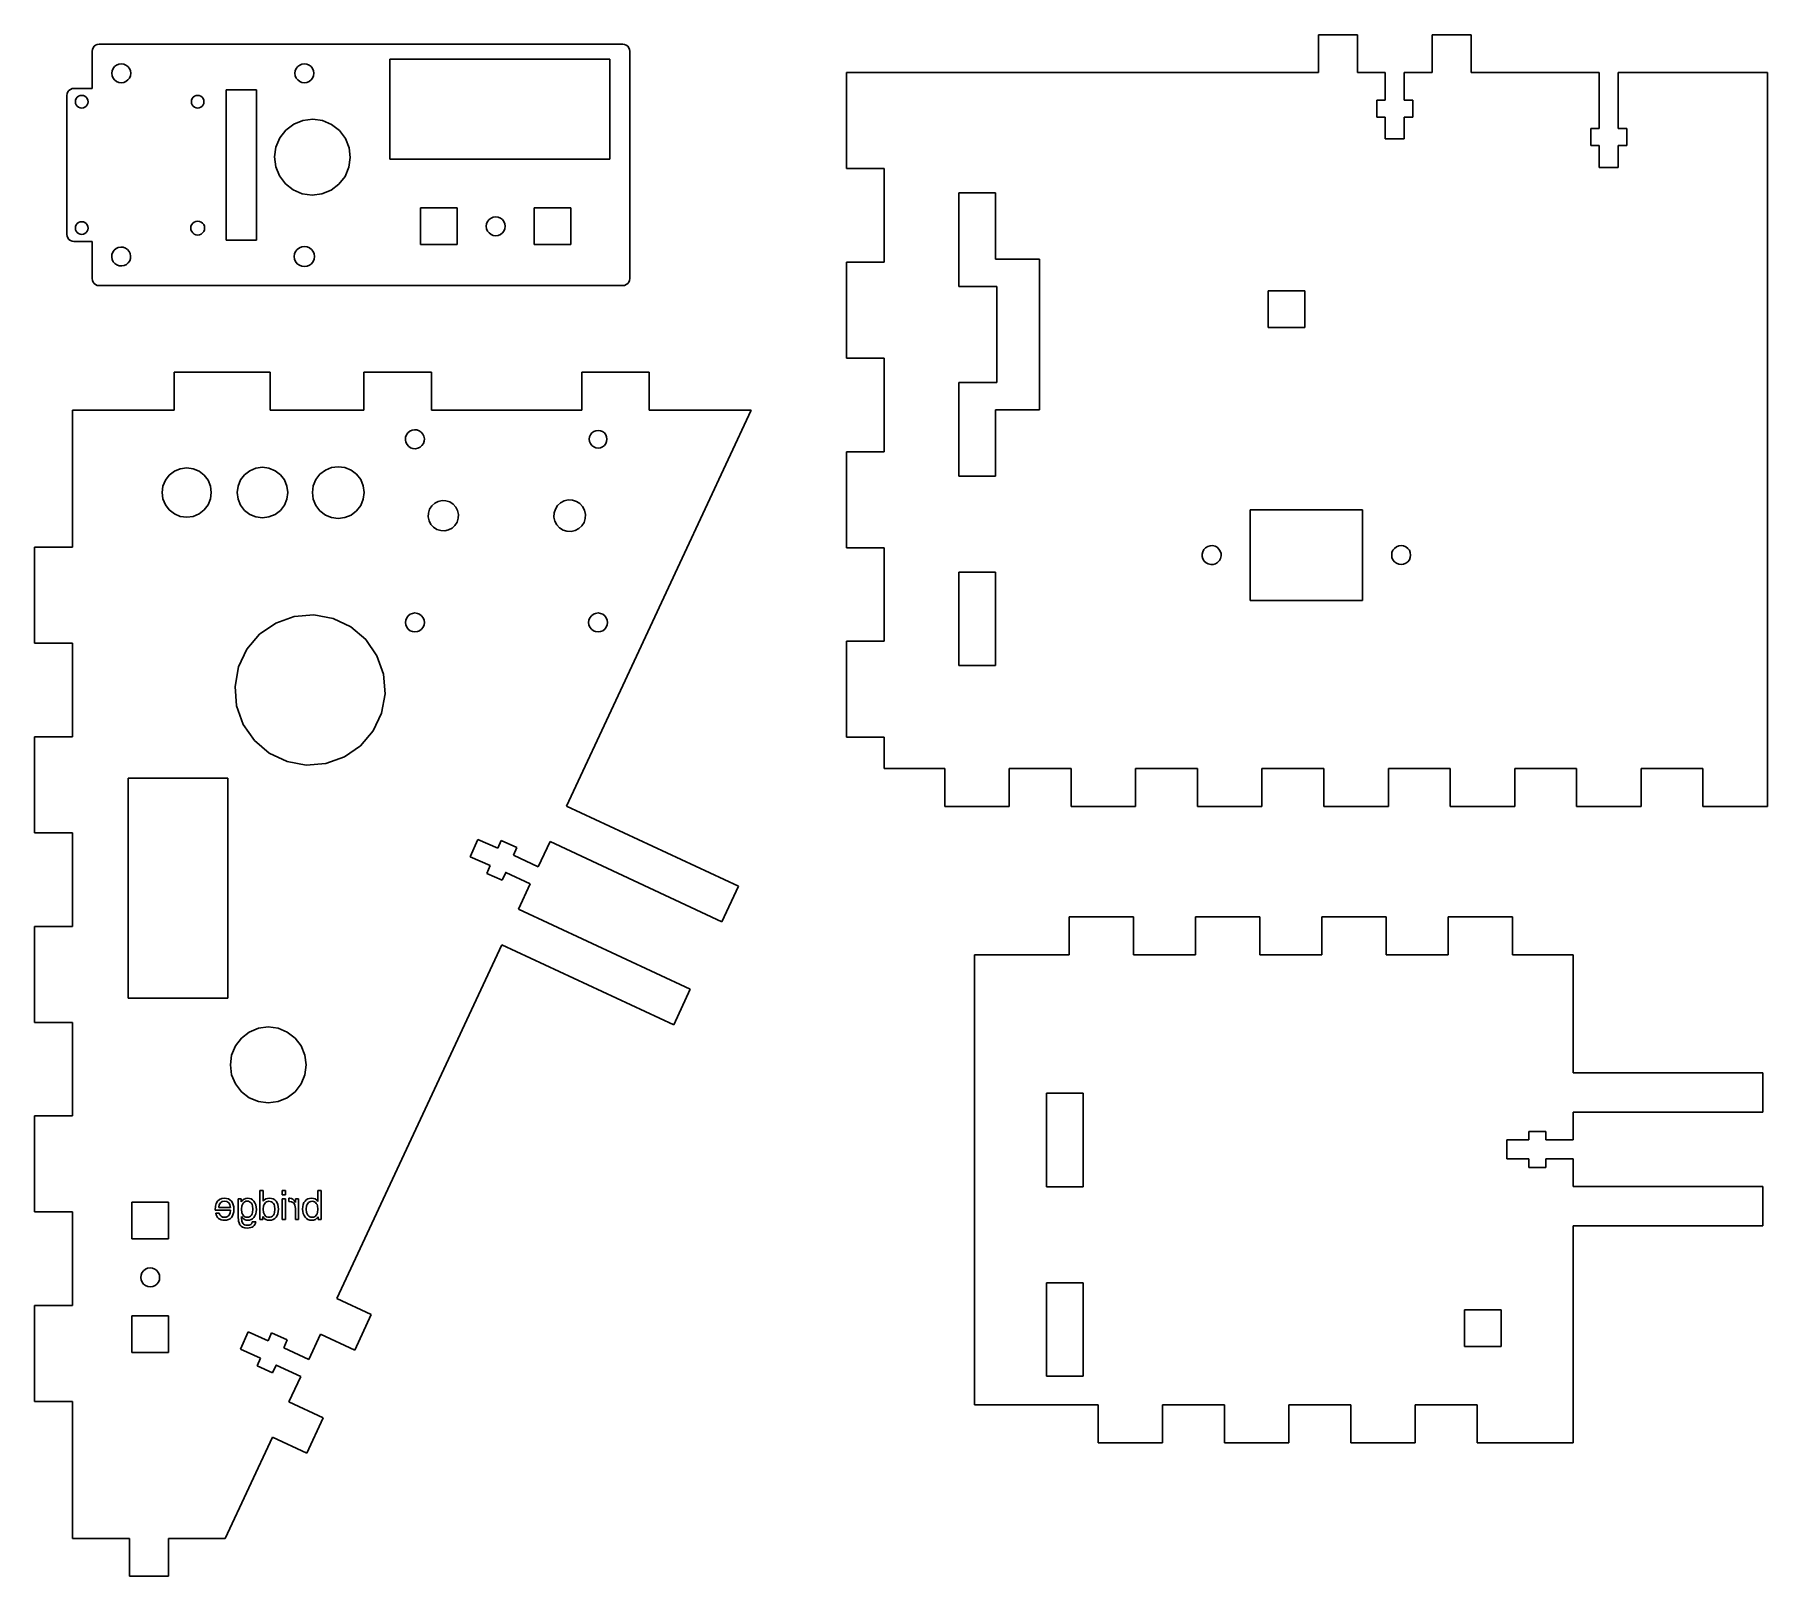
# Model space of a CAD drawing. Extents: x -235 to 40, y 83 to 327.
import ezdxf

# ---------------------------------------------------------------- set-up
doc = ezdxf.new("R2010")
doc.units = 0
doc.header["$MEASUREMENT"] = 0
for name, color, linetype in [('Final Cut', 2, 'Continuous'), ('First Cut', 1, 'Continuous'), ('Text', 5, 'Continuous')]:
    doc.layers.add(name, color=color, linetype=linetype)

msp = doc.modelspace()

# ---------------------------------------------------------------- linework, layer by layer
at = {"layer": 'Final Cut'}
for p, q in [((-25.35, 327.25), (-31.55, 327.25)), ((-31.55, 327.25), (-31.55, 321.25)), ((-25.35, 321.25), (-25.35, 327.25)), ((-7.35, 327.25), (-13.55, 327.25)), ((-13.55, 327.25), (-13.55, 321.25)), ((-7.35, 321.25), (-7.35, 327.25)), ((-225.63, 324.93), (-225.66, 324.65)), ((-225.66, 324.65), (-225.66, 318.74)), ((-225.52, 325.19), (-225.63, 324.93)), ((-225.34, 325.42), (-225.52, 325.19)), ((-225.11, 325.6), (-225.34, 325.42)), ((-224.85, 325.71), (-225.11, 325.6)), ((-224.57, 325.74), (-224.85, 325.71)), ((-141.66, 325.74), (-224.57, 325.74)), ((-141.38, 325.71), (-141.66, 325.74)), ((-141.11, 325.6), (-141.38, 325.71)), ((-140.88, 325.42), (-141.11, 325.6)), ((-140.71, 325.19), (-140.88, 325.42)), ((-140.6, 324.93), (-140.71, 325.19)), ((-140.56, 324.65), (-140.6, 324.93)), ((-140.56, 288.64), (-140.56, 324.65)), ((-100.37, 321.25), (-106.27, 321.25)), ((-106.27, 321.25), (-106.27, 306.05)), ((-31.55, 321.25), (-100.37, 321.25)), ((-20.95, 321.25), (-25.35, 321.25)), ((-20.95, 316.9), (-20.95, 321.25)), ((-13.55, 321.25), (-17.95, 321.25)), ((-17.95, 321.25), (-17.95, 316.9)), ((12.93, 321.25), (-7.35, 321.25)), ((12.93, 312.4), (12.93, 321.25)), ((15.93, 321.25), (15.93, 312.4)), ((39.53, 321.25), (15.93, 321.25)), ((39.53, 205.1), (39.53, 321.25)), ((-229.52, 318.19), (-229.63, 317.93)), ((-229.34, 318.42), (-229.52, 318.19)), ((-229.11, 318.6), (-229.34, 318.42)), ((-228.85, 318.71), (-229.11, 318.6)), ((-228.57, 318.74), (-228.85, 318.71)), ((-225.66, 318.74), (-228.57, 318.74)), ((-229.63, 317.93), (-229.66, 317.65)), ((-229.66, 317.65), (-229.66, 295.64)), ((-22.3, 316.9), (-20.95, 316.9)), ((-22.3, 316.9), (-22.3, 314.2)), ((-17.95, 316.9), (-16.6, 316.9)), ((-16.6, 314.2), (-16.6, 316.9)), ((-22.3, 314.2), (-20.95, 314.2)), ((-20.95, 310.75), (-20.95, 314.2)), ((-17.95, 314.2), (-17.95, 310.75)), ((-17.95, 314.2), (-16.6, 314.2)), ((-17.95, 310.75), (-20.95, 310.75)), ((11.58, 312.4), (12.93, 312.4)), ((11.58, 312.4), (11.58, 309.7)), ((15.93, 312.4), (17.28, 312.4)), ((17.28, 309.7), (17.28, 312.4)), ((11.58, 309.7), (12.93, 309.7)), ((12.93, 306.25), (12.93, 309.7)), ((15.93, 309.7), (15.93, 306.25)), ((15.93, 309.7), (17.28, 309.7)), ((-106.27, 306.05), (-100.27, 306.05)), ((-100.27, 306.05), (-100.27, 291.25)), ((15.93, 306.25), (12.93, 306.25)), ((-229.66, 295.64), (-229.63, 295.36)), ((-229.63, 295.36), (-229.52, 295.09)), ((-229.52, 295.09), (-229.34, 294.86)), ((-229.34, 294.86), (-229.11, 294.69)), ((-229.11, 294.69), (-228.85, 294.58)), ((-228.85, 294.58), (-228.57, 294.54)), ((-228.57, 294.54), (-225.66, 294.54)), ((-225.66, 294.54), (-225.66, 288.64)), ((-100.27, 291.25), (-106.27, 291.25)), ((-106.27, 291.25), (-106.27, 276.05)), ((-225.66, 288.64), (-225.63, 288.36)), ((-225.63, 288.36), (-225.52, 288.09)), ((-225.52, 288.09), (-225.34, 287.86)), ((-140.88, 287.86), (-140.71, 288.09)), ((-140.71, 288.09), (-140.6, 288.36)), ((-140.6, 288.36), (-140.56, 288.64)), ((-225.34, 287.86), (-225.11, 287.69)), ((-225.11, 287.69), (-224.85, 287.58)), ((-224.85, 287.58), (-224.57, 287.54)), ((-224.57, 287.54), (-141.66, 287.54)), ((-141.66, 287.54), (-141.38, 287.58)), ((-141.38, 287.58), (-141.11, 287.69)), ((-141.11, 287.69), (-140.88, 287.86)), ((-106.27, 276.05), (-100.27, 276.05)), ((-100.27, 276.05), (-100.27, 261.25)), ((-197.47, 273.83), (-212.67, 273.83)), ((-212.67, 273.83), (-212.67, 267.83)), ((-197.47, 267.83), (-197.47, 273.83)), ((-171.97, 273.83), (-182.67, 273.83)), ((-182.67, 273.83), (-182.67, 267.83)), ((-171.97, 267.83), (-171.97, 273.83)), ((-137.47, 273.83), (-148.17, 273.83)), ((-148.17, 273.83), (-148.17, 267.83)), ((-137.47, 267.83), (-137.47, 273.83)), ((-212.67, 267.83), (-228.77, 267.83)), ((-228.77, 267.83), (-228.77, 246.13)), ((-182.67, 267.83), (-197.47, 267.83)), ((-148.17, 267.83), (-171.97, 267.83)), ((-121.34, 267.83), (-137.47, 267.83)), ((-132.26, 244.41), (-121.34, 267.83)), ((-100.27, 261.25), (-106.27, 261.25)), ((-106.27, 261.25), (-106.27, 246.05)), ((-228.77, 246.13), (-234.77, 246.13)), ((-234.77, 246.13), (-234.77, 230.93)), ((-142.4, 222.66), (-132.26, 244.41)), ((-106.27, 246.05), (-100.27, 246.05)), ((-100.27, 246.05), (-100.27, 231.25)), ((-234.77, 230.93), (-228.77, 230.93)), ((-228.77, 230.93), (-228.77, 216.13)), ((-100.27, 231.25), (-106.27, 231.25)), ((-106.27, 231.25), (-106.27, 216.05)), ((-150.56, 205.17), (-142.4, 222.66)), ((-228.77, 216.13), (-234.77, 216.13)), ((-234.77, 216.13), (-234.77, 200.93)), ((-106.27, 216.05), (-100.27, 216.05)), ((-100.27, 216.05), (-100.27, 211.1)), ((-100.27, 211.1), (-90.67, 211.1)), ((-90.67, 211.1), (-90.67, 205.1)), ((-80.47, 205.1), (-80.47, 211.1)), ((-80.47, 211.1), (-70.67, 211.1)), ((-70.67, 211.1), (-70.67, 205.1)), ((-60.47, 205.1), (-60.47, 211.1)), ((-60.47, 211.1), (-50.67, 211.1)), ((-50.67, 211.1), (-50.67, 205.1)), ((-40.47, 205.1), (-40.47, 211.1)), ((-40.47, 211.1), (-30.67, 211.1)), ((-30.67, 211.1), (-30.67, 205.1)), ((-20.47, 205.1), (-20.47, 211.1)), ((-20.47, 211.1), (-10.67, 211.1)), ((-10.67, 211.1), (-10.67, 205.1)), ((-0.47, 205.1), (-0.47, 211.1)), ((-0.47, 211.1), (9.33, 211.1)), ((9.33, 211.1), (9.33, 205.1)), ((19.53, 205.1), (19.53, 211.1)), ((19.53, 211.1), (29.33, 211.1)), ((29.33, 211.1), (29.33, 205.1)), ((-123.37, 192.49), (-150.56, 205.17)), ((-90.67, 205.1), (-80.47, 205.1)), ((-70.67, 205.1), (-60.47, 205.1)), ((-50.67, 205.1), (-40.47, 205.1)), ((-30.67, 205.1), (-20.47, 205.1)), ((-10.67, 205.1), (-0.47, 205.1)), ((9.33, 205.1), (19.53, 205.1)), ((29.33, 205.1), (39.53, 205.1)), ((-234.77, 200.93), (-228.77, 200.93)), ((-228.77, 200.93), (-228.77, 186.13)), ((-165.82, 197.15), (-164.6, 199.89)), ((-164.6, 199.89), (-161.45, 198.49)), ((-160.9, 199.73), (-161.45, 198.49)), ((-158.44, 198.63), (-160.9, 199.73)), ((-158.44, 198.63), (-158.98, 197.4)), ((-155.04, 195.56), (-153.18, 199.55)), ((-153.18, 199.55), (-125.99, 186.87)), ((-162.67, 195.75), (-165.82, 197.15)), ((-162.67, 195.75), (-163.21, 194.52)), ((-158.98, 197.4), (-155.04, 195.56)), ((-163.21, 194.52), (-160.74, 193.42)), ((-160.2, 194.66), (-160.74, 193.42)), ((-160.2, 194.66), (-160.25, 194.68)), ((-156.31, 192.84), (-160.2, 194.66)), ((-158.17, 188.85), (-156.31, 192.84)), ((-125.99, 186.87), (-123.37, 192.49)), ((-130.98, 176.17), (-158.17, 188.85)), ((-60.8, 187.62), (-71, 187.62)), ((-71, 187.62), (-71, 181.62)), ((-60.8, 181.62), (-60.8, 187.62)), ((-40.8, 187.62), (-51, 187.62)), ((-51, 187.62), (-51, 181.62)), ((-40.8, 181.62), (-40.8, 187.62)), ((-20.8, 187.62), (-31, 187.62)), ((-31, 187.62), (-31, 181.62)), ((-20.8, 181.62), (-20.8, 187.62)), ((-0.8, 187.62), (-11, 187.62)), ((-11, 187.62), (-11, 181.62)), ((-0.8, 181.62), (-0.8, 187.62)), ((-228.77, 186.13), (-234.77, 186.13)), ((-234.77, 186.13), (-234.77, 170.93)), ((-186.91, 127.22), (-160.79, 183.23)), ((-160.79, 183.23), (-133.6, 170.56)), ((-71, 181.62), (-86, 181.62)), ((-86, 181.62), (-86, 110.42)), ((-51, 181.62), (-60.8, 181.62)), ((-31, 181.62), (-40.8, 181.62)), ((-11, 181.62), (-20.8, 181.62)), ((8.8, 181.62), (-0.8, 181.62)), ((8.8, 162.94), (8.8, 181.62)), ((-133.6, 170.56), (-130.98, 176.17)), ((-234.77, 170.93), (-228.77, 170.93)), ((-228.77, 170.93), (-228.77, 156.13)), ((38.8, 162.94), (8.8, 162.94)), ((38.8, 156.74), (38.8, 162.94)), ((8.8, 152.34), (8.8, 156.74)), ((8.8, 156.74), (38.8, 156.74)), ((-228.77, 156.13), (-234.77, 156.13)), ((-234.77, 156.13), (-234.77, 140.93)), ((4.45, 153.69), (1.75, 153.69)), ((1.75, 153.69), (1.75, 152.34)), ((4.45, 153.69), (4.45, 152.34)), ((-1.7, 152.34), (1.75, 152.34)), ((-1.7, 149.34), (-1.7, 152.34)), ((4.45, 152.34), (8.8, 152.34)), ((1.75, 149.34), (-1.7, 149.34)), ((1.75, 149.34), (1.75, 147.99)), ((4.45, 149.34), (4.45, 147.99)), ((8.8, 149.34), (4.45, 149.34)), ((8.8, 144.94), (8.8, 149.34)), ((1.75, 147.99), (4.45, 147.99)), ((38.8, 144.94), (8.8, 144.94)), ((38.8, 138.74), (38.8, 144.94)), ((-234.77, 140.93), (-228.77, 140.93)), ((-228.77, 140.93), (-228.77, 126.13)), ((8.8, 121), (8.8, 138.74)), ((8.8, 138.74), (38.8, 138.74)), ((-181.47, 124.69), (-186.91, 127.22)), ((-228.77, 126.13), (-234.77, 126.13)), ((-234.77, 126.13), (-234.77, 110.93)), ((-184.09, 119.07), (-181.47, 124.69)), ((-202.17, 119.2), (-200.95, 121.94)), ((-200.95, 121.94), (-197.8, 120.55)), ((-197.25, 121.78), (-197.8, 120.55)), ((-194.78, 120.69), (-197.25, 121.78)), ((-191.39, 117.61), (-189.53, 121.6)), ((-189.53, 121.6), (-184.09, 119.07)), ((8.8, 104.42), (8.8, 121)), ((-199.01, 117.8), (-202.17, 119.2)), ((-194.78, 120.69), (-195.33, 119.45)), ((-195.33, 119.45), (-191.39, 117.61)), ((-199.01, 117.8), (-199.56, 116.57)), ((-199.56, 116.57), (-197.09, 115.48)), ((-196.54, 116.71), (-197.09, 115.48)), ((-196.54, 116.71), (-196.6, 116.73)), ((-192.65, 114.89), (-196.54, 116.71)), ((-194.51, 110.91), (-192.65, 114.89)), ((-234.77, 110.93), (-228.77, 110.93)), ((-228.77, 110.93), (-228.77, 89.27)), ((-189.08, 108.37), (-194.51, 110.91)), ((-86, 110.42), (-66.4, 110.42)), ((-66.4, 110.42), (-66.4, 104.42)), ((-56.2, 104.42), (-56.2, 110.42)), ((-56.2, 110.42), (-46.4, 110.42)), ((-46.4, 110.42), (-46.4, 104.42)), ((-36.2, 104.42), (-36.2, 110.42)), ((-36.2, 110.42), (-26.4, 110.42)), ((-26.4, 110.42), (-26.4, 104.42)), ((-16.2, 104.42), (-16.2, 110.42)), ((-16.2, 110.42), (-6.4, 110.42)), ((-6.4, 110.42), (-6.4, 104.42)), ((-191.7, 102.75), (-189.08, 108.37)), ((-204.6, 89.27), (-197.13, 105.29)), ((-197.13, 105.29), (-191.7, 102.75)), ((-66.4, 104.42), (-56.2, 104.42)), ((-46.4, 104.42), (-36.2, 104.42)), ((-26.4, 104.42), (-16.2, 104.42)), ((-6.4, 104.42), (8.8, 104.42)), ((-228.77, 89.27), (-219.77, 89.27)), ((-219.77, 89.27), (-219.77, 83.27)), ((-213.57, 83.27), (-213.57, 89.27)), ((-213.57, 89.27), (-204.6, 89.27)), ((-219.77, 83.27), (-213.57, 83.27))]:
    msp.add_line(p, q, dxfattribs=at)
at = {"layer": 'First Cut'}
for p, q in [((-222.51, 321.53), (-222.56, 321.14)), ((-222.56, 321.14), (-222.51, 320.75)), ((-222.36, 321.89), (-222.51, 321.53)), ((-222.12, 322.2), (-222.36, 321.89)), ((-221.81, 322.44), (-222.12, 322.2)), ((-221.45, 322.59), (-221.81, 322.44)), ((-221.06, 322.64), (-221.45, 322.59)), ((-220.67, 322.59), (-221.06, 322.64)), ((-220.31, 322.44), (-220.67, 322.59)), ((-220, 322.2), (-220.31, 322.44)), ((-219.76, 321.89), (-220, 322.2)), ((-219.61, 321.53), (-219.76, 321.89)), ((-219.56, 321.14), (-219.61, 321.53)), ((-219.61, 320.75), (-219.56, 321.14)), ((-193.51, 321.53), (-193.56, 321.14)), ((-193.56, 321.14), (-193.51, 320.75)), ((-193.36, 321.89), (-193.51, 321.53)), ((-193.12, 322.2), (-193.36, 321.89)), ((-192.81, 322.44), (-193.12, 322.2)), ((-192.45, 322.59), (-192.81, 322.44)), ((-192.06, 322.64), (-192.45, 322.59)), ((-191.67, 322.59), (-192.06, 322.64)), ((-191.31, 322.44), (-191.67, 322.59)), ((-191, 322.2), (-191.31, 322.44)), ((-190.76, 321.89), (-191, 322.2)), ((-190.61, 321.53), (-190.76, 321.89)), ((-190.56, 321.14), (-190.61, 321.53)), ((-190.61, 320.75), (-190.56, 321.14)), ((-143.73, 323.37), (-178.53, 323.37)), ((-178.53, 323.37), (-178.53, 307.57)), ((-143.73, 307.57), (-143.73, 323.37)), ((-222.51, 320.75), (-222.36, 320.39)), ((-222.36, 320.39), (-222.12, 320.08)), ((-222.12, 320.08), (-221.81, 319.84)), ((-221.81, 319.84), (-221.45, 319.69)), ((-221.45, 319.69), (-221.06, 319.64)), ((-221.06, 319.64), (-220.67, 319.69)), ((-220.67, 319.69), (-220.31, 319.84)), ((-220.31, 319.84), (-220, 320.08)), ((-220, 320.08), (-219.76, 320.39)), ((-219.76, 320.39), (-219.61, 320.75)), ((-204.46, 318.54), (-204.46, 294.74)), ((-199.66, 318.54), (-204.46, 318.54)), ((-199.66, 294.74), (-199.66, 318.54)), ((-193.51, 320.75), (-193.36, 320.39)), ((-193.36, 320.39), (-193.12, 320.08)), ((-193.12, 320.08), (-192.81, 319.84)), ((-192.81, 319.84), (-192.45, 319.69)), ((-192.45, 319.69), (-192.06, 319.64)), ((-192.06, 319.64), (-191.67, 319.69)), ((-191.67, 319.69), (-191.31, 319.84)), ((-191.31, 319.84), (-191, 320.08)), ((-191, 320.08), (-190.76, 320.39)), ((-190.76, 320.39), (-190.61, 320.75)), ((-228.28, 316.9), (-228.31, 316.64)), ((-228.31, 316.64), (-228.28, 316.38)), ((-228.18, 317.14), (-228.28, 316.9)), ((-228.28, 316.38), (-228.18, 316.14)), ((-228.02, 317.35), (-228.18, 317.14)), ((-228.18, 316.14), (-228.02, 315.94)), ((-227.81, 317.51), (-228.02, 317.35)), ((-228.02, 315.94), (-227.81, 315.78)), ((-227.57, 317.61), (-227.81, 317.51)), ((-227.81, 315.78), (-227.57, 315.68)), ((-227.31, 317.64), (-227.57, 317.61)), ((-227.57, 315.68), (-227.31, 315.64)), ((-227.05, 317.61), (-227.31, 317.64)), ((-227.31, 315.64), (-227.05, 315.68)), ((-226.81, 317.51), (-227.05, 317.61)), ((-227.05, 315.68), (-226.81, 315.78)), ((-226.61, 317.35), (-226.81, 317.51)), ((-226.81, 315.78), (-226.61, 315.94)), ((-226.45, 317.14), (-226.61, 317.35)), ((-226.61, 315.94), (-226.45, 316.14)), ((-226.35, 316.9), (-226.45, 317.14)), ((-226.45, 316.14), (-226.35, 316.38)), ((-226.31, 316.64), (-226.35, 316.9)), ((-226.35, 316.38), (-226.31, 316.64)), ((-209.93, 316.9), (-209.96, 316.64)), ((-209.96, 316.64), (-209.93, 316.38)), ((-209.83, 317.14), (-209.93, 316.9)), ((-209.93, 316.38), (-209.83, 316.14)), ((-209.67, 317.35), (-209.83, 317.14)), ((-209.83, 316.14), (-209.67, 315.94)), ((-209.46, 317.51), (-209.67, 317.35)), ((-209.67, 315.94), (-209.46, 315.78)), ((-209.22, 317.61), (-209.46, 317.51)), ((-209.46, 315.78), (-209.22, 315.68)), ((-208.96, 317.64), (-209.22, 317.61)), ((-209.22, 315.68), (-208.96, 315.64)), ((-208.7, 317.61), (-208.96, 317.64)), ((-208.96, 315.64), (-208.7, 315.68)), ((-208.46, 317.51), (-208.7, 317.61)), ((-208.7, 315.68), (-208.46, 315.78)), ((-208.26, 317.35), (-208.46, 317.51)), ((-208.46, 315.78), (-208.26, 315.94)), ((-208.1, 317.14), (-208.26, 317.35)), ((-208.26, 315.94), (-208.1, 316.14)), ((-208, 316.9), (-208.1, 317.14)), ((-208.1, 316.14), (-208, 316.38)), ((-207.96, 316.64), (-208, 316.9)), ((-208, 316.38), (-207.96, 316.64)), ((-193.76, 313.09), (-195.01, 312.14)), ((-192.3, 313.68), (-193.76, 313.09)), ((-190.75, 313.87), (-192.3, 313.68)), ((-189.2, 313.65), (-190.75, 313.87)), ((-187.76, 313.04), (-189.2, 313.65)), ((-186.52, 312.08), (-187.76, 313.04)), ((-195.97, 310.91), (-196.58, 309.47)), ((-195.01, 312.14), (-195.97, 310.91)), ((-185.58, 310.83), (-186.52, 312.08)), ((-184.99, 309.37), (-185.58, 310.83)), ((-196.58, 309.47), (-196.8, 307.92)), ((-196.8, 307.92), (-196.61, 306.36)), ((-185.01, 306.27), (-184.8, 307.82)), ((-184.8, 307.82), (-184.99, 309.37)), ((-178.53, 307.57), (-143.73, 307.57)), ((-196.61, 306.36), (-196.02, 304.91)), ((-196.02, 304.91), (-195.07, 303.66)), ((-186.59, 303.59), (-185.63, 304.83)), ((-185.63, 304.83), (-185.01, 306.27)), ((-195.07, 303.66), (-193.84, 302.7)), ((-193.84, 302.7), (-192.4, 302.08)), ((-192.4, 302.08), (-190.85, 301.87)), ((-190.85, 301.87), (-189.29, 302.06)), ((-189.29, 302.06), (-187.84, 302.65)), ((-187.84, 302.65), (-186.59, 303.59)), ((-82.67, 302.2), (-88.47, 302.2)), ((-88.47, 302.2), (-88.47, 287.4)), ((-82.67, 291.7), (-82.67, 302.2)), ((-173.67, 299.83), (-173.67, 294.03)), ((-167.87, 299.83), (-173.67, 299.83)), ((-167.87, 294.03), (-167.87, 299.83)), ((-155.67, 299.83), (-155.67, 294.03)), ((-149.87, 299.83), (-155.67, 299.83)), ((-149.87, 294.03), (-149.87, 299.83)), ((-228.28, 296.9), (-228.31, 296.64)), ((-228.31, 296.64), (-228.28, 296.38)), ((-228.18, 297.14), (-228.28, 296.9)), ((-228.28, 296.38), (-228.18, 296.14)), ((-228.02, 297.35), (-228.18, 297.14)), ((-227.81, 297.51), (-228.02, 297.35)), ((-227.57, 297.61), (-227.81, 297.51)), ((-227.31, 297.64), (-227.57, 297.61)), ((-227.05, 297.61), (-227.31, 297.64)), ((-226.81, 297.51), (-227.05, 297.61)), ((-226.61, 297.35), (-226.81, 297.51)), ((-226.45, 297.14), (-226.61, 297.35)), ((-226.35, 296.9), (-226.45, 297.14)), ((-226.45, 296.14), (-226.35, 296.38)), ((-226.31, 296.64), (-226.35, 296.9)), ((-226.35, 296.38), (-226.31, 296.64)), ((-210.02, 296.93), (-210.06, 296.64)), ((-210.06, 296.64), (-210.02, 296.36)), ((-209.91, 297.19), (-210.02, 296.93)), ((-210.02, 296.36), (-209.91, 296.09)), ((-209.74, 297.42), (-209.91, 297.19)), ((-209.51, 297.6), (-209.74, 297.42)), ((-209.25, 297.71), (-209.51, 297.6)), ((-208.96, 297.74), (-209.25, 297.71)), ((-208.68, 297.71), (-208.96, 297.74)), ((-208.41, 297.6), (-208.68, 297.71)), ((-208.18, 297.42), (-208.41, 297.6)), ((-208.01, 297.19), (-208.18, 297.42)), ((-207.9, 296.93), (-208.01, 297.19)), ((-208.01, 296.09), (-207.9, 296.36)), ((-207.86, 296.64), (-207.9, 296.93)), ((-207.9, 296.36), (-207.86, 296.64)), ((-163.22, 297.31), (-163.27, 296.93)), ((-163.27, 296.93), (-163.22, 296.54)), ((-163.07, 297.68), (-163.22, 297.31)), ((-163.22, 296.54), (-163.07, 296.18)), ((-162.83, 297.99), (-163.07, 297.68)), ((-162.52, 298.22), (-162.83, 297.99)), ((-162.16, 298.37), (-162.52, 298.22)), ((-161.77, 298.43), (-162.16, 298.37)), ((-161.38, 298.37), (-161.77, 298.43)), ((-161.02, 298.22), (-161.38, 298.37)), ((-160.71, 297.99), (-161.02, 298.22)), ((-160.47, 297.68), (-160.71, 297.99)), ((-160.32, 297.31), (-160.47, 297.68)), ((-160.47, 296.18), (-160.32, 296.54)), ((-160.27, 296.93), (-160.32, 297.31)), ((-160.32, 296.54), (-160.27, 296.93)), ((-228.18, 296.14), (-228.02, 295.94)), ((-228.02, 295.94), (-227.81, 295.78)), ((-227.81, 295.78), (-227.57, 295.68)), ((-227.57, 295.68), (-227.31, 295.64)), ((-227.31, 295.64), (-227.05, 295.68)), ((-227.05, 295.68), (-226.81, 295.78)), ((-226.81, 295.78), (-226.61, 295.94)), ((-226.61, 295.94), (-226.45, 296.14)), ((-221.53, 293.57), (-221.88, 293.4)), ((-221.14, 293.64), (-221.53, 293.57)), ((-220.75, 293.61), (-221.14, 293.64)), ((-220.38, 293.48), (-220.75, 293.61)), ((-209.91, 296.09), (-209.74, 295.87)), ((-209.74, 295.87), (-209.51, 295.69)), ((-209.51, 295.69), (-209.25, 295.58)), ((-209.25, 295.58), (-208.96, 295.54)), ((-208.96, 295.54), (-208.68, 295.58)), ((-208.68, 295.58), (-208.41, 295.69)), ((-208.41, 295.69), (-208.18, 295.87)), ((-208.18, 295.87), (-208.01, 296.09)), ((-204.46, 294.74), (-199.66, 294.74)), ((-192.86, 293.53), (-193.19, 293.27)), ((-192.48, 293.69), (-192.86, 293.53)), ((-192.06, 293.74), (-192.48, 293.69)), ((-191.65, 293.69), (-192.06, 293.74)), ((-191.26, 293.53), (-191.65, 293.69)), ((-190.93, 293.27), (-191.26, 293.53)), ((-173.67, 294.03), (-167.87, 294.03)), ((-163.07, 296.18), (-162.83, 295.87)), ((-162.83, 295.87), (-162.52, 295.63)), ((-162.52, 295.63), (-162.16, 295.48)), ((-162.16, 295.48), (-161.77, 295.43)), ((-161.77, 295.43), (-161.38, 295.48)), ((-161.38, 295.48), (-161.02, 295.63)), ((-161.02, 295.63), (-160.71, 295.87)), ((-160.71, 295.87), (-160.47, 296.18)), ((-155.67, 294.03), (-149.87, 294.03)), ((-222.53, 292.45), (-222.56, 292.06)), ((-222.56, 292.06), (-222.49, 291.68)), ((-222.4, 292.82), (-222.53, 292.45)), ((-222.49, 291.68), (-222.32, 291.32)), ((-222.18, 293.14), (-222.4, 292.82)), ((-222.32, 291.32), (-222.06, 291.03)), ((-221.88, 293.4), (-222.18, 293.14)), ((-222.06, 291.03), (-221.74, 290.81)), ((-221.74, 290.81), (-221.37, 290.68)), ((-220.6, 290.72), (-220.24, 290.89)), ((-220.06, 293.26), (-220.38, 293.48)), ((-220.24, 290.89), (-219.95, 291.14)), ((-219.81, 292.96), (-220.06, 293.26)), ((-219.95, 291.14), (-219.72, 291.46)), ((-219.64, 292.61), (-219.81, 292.96)), ((-219.72, 291.46), (-219.59, 291.83)), ((-219.57, 292.22), (-219.64, 292.61)), ((-219.59, 291.83), (-219.57, 292.22)), ((-193.61, 292.56), (-193.66, 292.14)), ((-193.66, 292.14), (-193.61, 291.73)), ((-193.45, 292.94), (-193.61, 292.56)), ((-193.61, 291.73), (-193.45, 291.34)), ((-193.19, 293.27), (-193.45, 292.94)), ((-193.45, 291.34), (-193.19, 291.01)), ((-193.19, 291.01), (-192.86, 290.76)), ((-192.86, 290.76), (-192.48, 290.6)), ((-191.65, 290.6), (-191.26, 290.76)), ((-191.26, 290.76), (-190.93, 291.01)), ((-190.68, 292.94), (-190.93, 293.27)), ((-190.93, 291.01), (-190.68, 291.34)), ((-190.52, 292.56), (-190.68, 292.94)), ((-190.68, 291.34), (-190.52, 291.73)), ((-190.46, 292.14), (-190.52, 292.56)), ((-190.52, 291.73), (-190.46, 292.14)), ((-75.67, 291.7), (-82.67, 291.7)), ((-75.67, 267.9), (-75.67, 291.7)), ((-221.37, 290.68), (-220.98, 290.65)), ((-220.98, 290.65), (-220.6, 290.72)), ((-192.48, 290.6), (-192.06, 290.54)), ((-192.06, 290.54), (-191.65, 290.6)), ((-88.47, 287.4), (-82.47, 287.4)), ((-82.47, 287.4), (-82.47, 272.2)), ((-33.7, 286.69), (-39.5, 286.69)), ((-39.5, 286.69), (-39.5, 280.89)), ((-33.7, 280.89), (-33.7, 286.69)), ((-39.5, 280.89), (-33.7, 280.89)), ((-82.47, 272.2), (-88.47, 272.2)), ((-88.47, 272.2), (-88.47, 257.4)), ((-82.67, 257.4), (-82.67, 267.9)), ((-82.67, 267.9), (-75.67, 267.9)), ((-176.04, 263.54), (-176.07, 263.15)), ((-175.91, 263.9), (-176.04, 263.54)), ((-175.68, 264.23), (-175.91, 263.9)), ((-175.39, 264.48), (-175.68, 264.23)), ((-175.03, 264.65), (-175.39, 264.48)), ((-174.65, 264.72), (-175.03, 264.65)), ((-174.26, 264.69), (-174.65, 264.72)), ((-173.89, 264.56), (-174.26, 264.69)), ((-173.57, 264.34), (-173.89, 264.56)), ((-173.31, 264.05), (-173.57, 264.34)), ((-173.14, 263.69), (-173.31, 264.05)), ((-173.07, 263.31), (-173.14, 263.69)), ((-146.92, 263.59), (-146.97, 263.23)), ((-146.78, 263.93), (-146.92, 263.59)), ((-146.56, 264.22), (-146.78, 263.93)), ((-146.27, 264.44), (-146.56, 264.22)), ((-145.93, 264.58), (-146.27, 264.44)), ((-145.57, 264.63), (-145.93, 264.58)), ((-145.21, 264.58), (-145.57, 264.63)), ((-144.87, 264.44), (-145.21, 264.58)), ((-144.58, 264.22), (-144.87, 264.44)), ((-144.36, 263.93), (-144.58, 264.22)), ((-144.22, 263.59), (-144.36, 263.93)), ((-144.17, 263.23), (-144.22, 263.59)), ((-176.07, 263.15), (-175.99, 262.76)), ((-175.99, 262.76), (-175.82, 262.41)), ((-175.82, 262.41), (-175.57, 262.11)), ((-175.57, 262.11), (-175.25, 261.89)), ((-175.25, 261.89), (-174.88, 261.76)), ((-174.88, 261.76), (-174.49, 261.73)), ((-174.49, 261.73), (-174.1, 261.8)), ((-174.1, 261.8), (-173.75, 261.97)), ((-173.75, 261.97), (-173.45, 262.23)), ((-173.45, 262.23), (-173.23, 262.55)), ((-173.23, 262.55), (-173.1, 262.92)), ((-173.1, 262.92), (-173.07, 263.31)), ((-146.97, 263.23), (-146.92, 262.86)), ((-146.92, 262.86), (-146.78, 262.53)), ((-146.78, 262.53), (-146.56, 262.24)), ((-146.56, 262.24), (-146.27, 262.02)), ((-146.27, 262.02), (-145.93, 261.88)), ((-145.93, 261.88), (-145.57, 261.83)), ((-145.57, 261.83), (-145.21, 261.88)), ((-145.21, 261.88), (-144.87, 262.02)), ((-144.87, 262.02), (-144.58, 262.24)), ((-144.58, 262.24), (-144.36, 262.53)), ((-144.36, 262.53), (-144.22, 262.86)), ((-144.22, 262.86), (-144.17, 263.23)), ((-212.65, 258.16), (-213.46, 257.54)), ((-211.71, 258.55), (-212.65, 258.16)), ((-210.7, 258.68), (-211.71, 258.55)), ((-209.69, 258.55), (-210.7, 258.68)), ((-208.75, 258.16), (-209.69, 258.55)), ((-207.94, 257.54), (-208.75, 258.16)), ((-200.7, 258.25), (-201.53, 257.61)), ((-199.74, 258.65), (-200.7, 258.25)), ((-198.7, 258.78), (-199.74, 258.65)), ((-197.67, 258.65), (-198.7, 258.78)), ((-196.7, 258.25), (-197.67, 258.65)), ((-195.87, 257.61), (-196.7, 258.25)), ((-188.75, 258.33), (-189.6, 257.68)), ((-187.76, 258.74), (-188.75, 258.33)), ((-186.7, 258.88), (-187.76, 258.74)), ((-185.64, 258.74), (-186.7, 258.88)), ((-184.65, 258.33), (-185.64, 258.74)), ((-183.8, 257.68), (-184.65, 258.33)), ((-214.47, 255.79), (-214.6, 254.78)), ((-214.08, 256.73), (-214.47, 255.79)), ((-213.46, 257.54), (-214.08, 256.73)), ((-207.32, 256.73), (-207.94, 257.54)), ((-206.93, 255.79), (-207.32, 256.73)), ((-206.8, 254.78), (-206.93, 255.79)), ((-202.56, 255.82), (-202.7, 254.78)), ((-202.17, 256.78), (-202.56, 255.82)), ((-201.53, 257.61), (-202.17, 256.78)), ((-195.24, 256.78), (-195.87, 257.61)), ((-194.84, 255.82), (-195.24, 256.78)), ((-194.7, 254.78), (-194.84, 255.82)), ((-190.66, 255.84), (-190.8, 254.78)), ((-190.25, 256.83), (-190.66, 255.84)), ((-189.6, 257.68), (-190.25, 256.83)), ((-183.15, 256.83), (-183.8, 257.68)), ((-182.74, 255.84), (-183.15, 256.83)), ((-182.6, 254.78), (-182.74, 255.84)), ((-88.47, 257.4), (-82.67, 257.4)), ((-214.6, 254.78), (-214.47, 253.77)), ((-214.47, 253.77), (-214.08, 252.83)), ((-214.08, 252.83), (-213.46, 252.03)), ((-207.94, 252.03), (-207.32, 252.83)), ((-207.32, 252.83), (-206.93, 253.77)), ((-206.93, 253.77), (-206.8, 254.78)), ((-202.7, 254.78), (-202.56, 253.75)), ((-202.56, 253.75), (-202.17, 252.78)), ((-202.17, 252.78), (-201.53, 251.95)), ((-195.87, 251.95), (-195.24, 252.78)), ((-195.24, 252.78), (-194.84, 253.75)), ((-194.84, 253.75), (-194.7, 254.78)), ((-190.8, 254.78), (-190.66, 253.72)), ((-190.66, 253.72), (-190.25, 252.73)), ((-190.25, 252.73), (-189.6, 251.88)), ((-183.8, 251.88), (-183.15, 252.73)), ((-183.15, 252.73), (-182.74, 253.72)), ((-182.74, 253.72), (-182.6, 254.78)), ((-171.91, 252.67), (-172.24, 252.14)), ((-171.44, 253.09), (-171.91, 252.67)), ((-170.89, 253.38), (-171.44, 253.09)), ((-170.28, 253.52), (-170.89, 253.38)), ((-169.65, 253.49), (-170.28, 253.52)), ((-169.05, 253.3), (-169.65, 253.49)), ((-168.53, 252.96), (-169.05, 253.3)), ((-168.1, 252.5), (-168.53, 252.96)), ((-167.81, 251.95), (-168.1, 252.5)), ((-151.98, 252.73), (-152.33, 252.18)), ((-151.5, 253.17), (-151.98, 252.73)), ((-150.92, 253.48), (-151.5, 253.17)), ((-150.29, 253.62), (-150.92, 253.48)), ((-149.63, 253.59), (-150.29, 253.62)), ((-149.01, 253.39), (-149.63, 253.59)), ((-148.46, 253.04), (-149.01, 253.39)), ((-148.02, 252.56), (-148.46, 253.04)), ((-147.72, 251.98), (-148.02, 252.56)), ((-213.46, 252.03), (-212.65, 251.41)), ((-212.65, 251.41), (-211.71, 251.02)), ((-211.71, 251.02), (-210.7, 250.88)), ((-210.7, 250.88), (-209.69, 251.02)), ((-209.69, 251.02), (-208.75, 251.41)), ((-208.75, 251.41), (-207.94, 252.03)), ((-201.53, 251.95), (-200.7, 251.32)), ((-200.7, 251.32), (-199.74, 250.92)), ((-199.74, 250.92), (-198.7, 250.78)), ((-198.7, 250.78), (-197.67, 250.92)), ((-197.67, 250.92), (-196.7, 251.32)), ((-196.7, 251.32), (-195.87, 251.95)), ((-189.6, 251.88), (-188.75, 251.23)), ((-188.75, 251.23), (-187.76, 250.82)), ((-187.76, 250.82), (-186.7, 250.68)), ((-186.7, 250.68), (-185.64, 250.82)), ((-185.64, 250.82), (-184.65, 251.23)), ((-184.65, 251.23), (-183.8, 251.88)), ((-172.43, 251.54), (-172.46, 250.92)), ((-172.46, 250.92), (-172.32, 250.31)), ((-172.24, 252.14), (-172.43, 251.54)), ((-172.32, 250.31), (-172.03, 249.75)), ((-172.03, 249.75), (-171.61, 249.29)), ((-168.23, 249.58), (-167.89, 250.11)), ((-167.89, 250.11), (-167.71, 250.71)), ((-167.68, 251.34), (-167.81, 251.95)), ((-167.71, 250.71), (-167.68, 251.34)), ((-152.53, 251.56), (-152.56, 250.91)), ((-152.56, 250.91), (-152.42, 250.27)), ((-152.33, 252.18), (-152.53, 251.56)), ((-152.42, 250.27), (-152.12, 249.69)), ((-152.12, 249.69), (-151.68, 249.21)), ((-148.15, 249.52), (-147.8, 250.07)), ((-147.8, 250.07), (-147.61, 250.69)), ((-147.58, 251.34), (-147.72, 251.98)), ((-147.61, 250.69), (-147.58, 251.34)), ((-42.34, 252.07), (-42.34, 237.72)), ((-24.54, 252.07), (-42.34, 252.07)), ((-24.54, 237.72), (-24.54, 252.07)), ((-171.61, 249.29), (-171.08, 248.95)), ((-171.08, 248.95), (-170.49, 248.76)), ((-170.49, 248.76), (-169.86, 248.74)), ((-169.86, 248.74), (-169.25, 248.87)), ((-169.25, 248.87), (-168.69, 249.16)), ((-168.69, 249.16), (-168.23, 249.58)), ((-151.68, 249.21), (-151.12, 248.86)), ((-151.12, 248.86), (-150.5, 248.66)), ((-150.5, 248.66), (-149.85, 248.64)), ((-149.85, 248.64), (-149.21, 248.78)), ((-149.21, 248.78), (-148.63, 249.08)), ((-148.63, 249.08), (-148.15, 249.52)), ((-49.84, 245.43), (-49.93, 245.05)), ((-49.93, 245.05), (-49.92, 244.65)), ((-49.92, 244.65), (-49.81, 244.28)), ((-49.66, 245.77), (-49.84, 245.43)), ((-49.81, 244.28), (-49.6, 243.95)), ((-49.39, 246.06), (-49.66, 245.77)), ((-49.06, 246.26), (-49.39, 246.06)), ((-48.68, 246.38), (-49.06, 246.26)), ((-48.29, 246.39), (-48.68, 246.38)), ((-47.91, 246.3), (-48.29, 246.39)), ((-47.57, 246.12), (-47.91, 246.3)), ((-47.28, 245.85), (-47.57, 246.12)), ((-47.07, 245.52), (-47.28, 245.85)), ((-47.22, 244.02), (-47.04, 244.37)), ((-46.96, 245.14), (-47.07, 245.52)), ((-47.04, 244.37), (-46.95, 244.75)), ((-46.95, 244.75), (-46.96, 245.14)), ((-19.89, 245.29), (-19.94, 244.9)), ((-19.94, 244.9), (-19.89, 244.51)), ((-19.74, 245.65), (-19.89, 245.29)), ((-19.89, 244.51), (-19.74, 244.15)), ((-19.5, 245.96), (-19.74, 245.65)), ((-19.74, 244.15), (-19.5, 243.84)), ((-19.19, 246.2), (-19.5, 245.96)), ((-18.83, 246.35), (-19.19, 246.2)), ((-18.44, 246.4), (-18.83, 246.35)), ((-18.05, 246.35), (-18.44, 246.4)), ((-17.69, 246.2), (-18.05, 246.35)), ((-17.38, 245.96), (-17.69, 246.2)), ((-17.14, 245.65), (-17.38, 245.96)), ((-17.38, 243.84), (-17.14, 244.15)), ((-16.99, 245.29), (-17.14, 245.65)), ((-17.14, 244.15), (-16.99, 244.51)), ((-16.94, 244.9), (-16.99, 245.29)), ((-16.99, 244.51), (-16.94, 244.9)), ((-88.47, 242.2), (-88.47, 227.4)), ((-82.67, 242.2), (-88.47, 242.2)), ((-82.67, 227.4), (-82.67, 242.2)), ((-49.6, 243.95), (-49.32, 243.68)), ((-49.32, 243.68), (-48.97, 243.49)), ((-48.97, 243.49), (-48.59, 243.41)), ((-48.59, 243.41), (-48.2, 243.42)), ((-48.2, 243.42), (-47.82, 243.53)), ((-47.82, 243.53), (-47.49, 243.74)), ((-47.49, 243.74), (-47.22, 244.02)), ((-19.5, 243.84), (-19.19, 243.6)), ((-19.19, 243.6), (-18.83, 243.45)), ((-18.83, 243.45), (-18.44, 243.4)), ((-18.44, 243.4), (-18.05, 243.45)), ((-18.05, 243.45), (-17.69, 243.6)), ((-17.69, 243.6), (-17.38, 243.84)), ((-42.34, 237.72), (-24.54, 237.72)), ((-196.59, 234.12), (-199.15, 232.35)), ((-193.67, 235.16), (-196.59, 234.12)), ((-190.57, 235.41), (-193.67, 235.16)), ((-187.52, 234.85), (-190.57, 235.41)), ((-184.71, 233.52), (-187.52, 234.85)), ((-182.34, 231.51), (-184.71, 233.52)), ((-176.02, 234.61), (-176.07, 234.23)), ((-176.07, 234.23), (-176.02, 233.84)), ((-175.87, 234.98), (-176.02, 234.61)), ((-176.02, 233.84), (-175.87, 233.48)), ((-175.63, 235.29), (-175.87, 234.98)), ((-175.87, 233.48), (-175.63, 233.17)), ((-175.32, 235.53), (-175.63, 235.29)), ((-175.63, 233.17), (-175.32, 232.93)), ((-174.96, 235.67), (-175.32, 235.53)), ((-174.57, 235.73), (-174.96, 235.67)), ((-174.18, 235.67), (-174.57, 235.73)), ((-173.82, 235.53), (-174.18, 235.67)), ((-173.51, 235.29), (-173.82, 235.53)), ((-173.82, 232.93), (-173.51, 233.17)), ((-173.27, 234.98), (-173.51, 235.29)), ((-173.51, 233.17), (-173.27, 233.48)), ((-173.12, 234.61), (-173.27, 234.98)), ((-173.27, 233.48), (-173.12, 233.84)), ((-173.07, 234.23), (-173.12, 234.61)), ((-173.12, 233.84), (-173.07, 234.23)), ((-147.02, 234.61), (-147.07, 234.23)), ((-147.07, 234.23), (-147.02, 233.84)), ((-146.87, 234.98), (-147.02, 234.61)), ((-147.02, 233.84), (-146.87, 233.48)), ((-146.63, 235.29), (-146.87, 234.98)), ((-146.87, 233.48), (-146.63, 233.17)), ((-146.32, 235.53), (-146.63, 235.29)), ((-146.63, 233.17), (-146.32, 232.93)), ((-145.96, 235.67), (-146.32, 235.53)), ((-145.57, 235.73), (-145.96, 235.67)), ((-145.18, 235.67), (-145.57, 235.73)), ((-144.82, 235.53), (-145.18, 235.67)), ((-144.51, 235.29), (-144.82, 235.53)), ((-144.82, 232.93), (-144.51, 233.17)), ((-144.27, 234.98), (-144.51, 235.29)), ((-144.51, 233.17), (-144.27, 233.48)), ((-144.12, 234.61), (-144.27, 234.98)), ((-144.27, 233.48), (-144.12, 233.84)), ((-144.07, 234.23), (-144.12, 234.61)), ((-144.12, 233.84), (-144.07, 234.23)), ((-199.15, 232.35), (-201.16, 229.98)), ((-180.58, 228.95), (-182.34, 231.51)), ((-175.32, 232.93), (-174.96, 232.78)), ((-174.96, 232.78), (-174.57, 232.73)), ((-174.57, 232.73), (-174.18, 232.78)), ((-174.18, 232.78), (-173.82, 232.93)), ((-146.32, 232.93), (-145.96, 232.78)), ((-145.96, 232.78), (-145.57, 232.73)), ((-145.57, 232.73), (-145.18, 232.78)), ((-145.18, 232.78), (-144.82, 232.93)), ((-201.16, 229.98), (-202.49, 227.18)), ((-179.53, 226.03), (-180.58, 228.95)), ((-202.49, 227.18), (-203.05, 224.12)), ((-179.28, 222.93), (-179.53, 226.03)), ((-88.47, 227.4), (-82.67, 227.4)), ((-203.05, 224.12), (-202.8, 221.03)), ((-179.84, 219.88), (-179.28, 222.93)), ((-202.8, 221.03), (-201.76, 218.1)), ((-181.17, 217.07), (-179.84, 219.88)), ((-201.76, 218.1), (-199.99, 215.54)), ((-183.19, 214.7), (-181.17, 217.07)), ((-199.99, 215.54), (-197.63, 213.53)), ((-185.74, 212.94), (-183.19, 214.7)), ((-197.63, 213.53), (-194.82, 212.2)), ((-194.82, 212.2), (-191.76, 211.64)), ((-191.76, 211.64), (-188.67, 211.89)), ((-188.67, 211.89), (-185.74, 212.94)), ((-204.18, 209.59), (-219.98, 209.59)), ((-219.98, 209.59), (-219.98, 174.79)), ((-204.18, 174.79), (-204.18, 209.59)), ((-219.98, 174.79), (-204.18, 174.79)), ((-197.79, 170.22), (-199.34, 170.01)), ((-196.24, 170.01), (-197.79, 170.22)), ((-202.03, 168.46), (-202.99, 167.22)), ((-200.79, 169.41), (-202.03, 168.46)), ((-199.34, 170.01), (-200.79, 169.41)), ((-194.79, 169.41), (-196.24, 170.01)), ((-193.55, 168.46), (-194.79, 169.41)), ((-192.59, 167.22), (-193.55, 168.46)), ((-203.59, 165.77), (-203.79, 164.22)), ((-202.99, 167.22), (-203.59, 165.77)), ((-192, 165.77), (-192.59, 167.22)), ((-191.79, 164.22), (-192, 165.77)), ((-203.79, 164.22), (-203.59, 162.66)), ((-203.59, 162.66), (-202.99, 161.22)), ((-192.59, 161.22), (-192, 162.66)), ((-192, 162.66), (-191.79, 164.22)), ((-202.99, 161.22), (-202.03, 159.97)), ((-202.03, 159.97), (-200.79, 159.02)), ((-194.79, 159.02), (-193.55, 159.97)), ((-193.55, 159.97), (-192.59, 161.22)), ((-68.8, 159.72), (-74.6, 159.72)), ((-74.6, 159.72), (-74.6, 144.92)), ((-68.8, 144.92), (-68.8, 159.72)), ((-200.79, 159.02), (-199.34, 158.42)), ((-199.34, 158.42), (-197.79, 158.22)), ((-197.79, 158.22), (-196.24, 158.42)), ((-196.24, 158.42), (-194.79, 159.02)), ((-74.6, 144.92), (-68.8, 144.92)), ((-219.38, 142.48), (-219.38, 136.68)), ((-213.58, 142.48), (-219.38, 142.48)), ((-213.58, 136.68), (-213.58, 142.48)), ((-219.38, 136.68), (-213.58, 136.68)), ((-217.24, 131.87), (-217.55, 131.63)), ((-216.88, 132.02), (-217.24, 131.87)), ((-216.49, 132.08), (-216.88, 132.02)), ((-216.1, 132.03), (-216.49, 132.08)), ((-215.74, 131.88), (-216.1, 132.03)), ((-215.43, 131.65), (-215.74, 131.88)), ((-217.93, 130.95), (-217.98, 130.56)), ((-217.98, 130.56), (-217.92, 130.17)), ((-217.78, 131.31), (-217.93, 130.95)), ((-217.92, 130.17), (-217.77, 129.81)), ((-217.55, 131.63), (-217.78, 131.31)), ((-217.77, 129.81), (-217.53, 129.51)), ((-217.53, 129.51), (-217.21, 129.27)), ((-217.21, 129.27), (-216.85, 129.13)), ((-216.85, 129.13), (-216.46, 129.08)), ((-216.46, 129.08), (-216.07, 129.13)), ((-216.07, 129.13), (-215.71, 129.29)), ((-215.71, 129.29), (-215.41, 129.53)), ((-215.19, 131.34), (-215.43, 131.65)), ((-215.41, 129.53), (-215.17, 129.84)), ((-215.03, 130.98), (-215.19, 131.34)), ((-215.17, 129.84), (-215.02, 130.2)), ((-214.98, 130.59), (-215.03, 130.98)), ((-215.02, 130.2), (-214.98, 130.59)), ((-68.8, 129.72), (-74.6, 129.72)), ((-74.6, 129.72), (-74.6, 114.92)), ((-68.8, 114.92), (-68.8, 129.72)), ((-213.58, 124.48), (-219.38, 124.48)), ((-219.38, 124.48), (-219.38, 118.68)), ((-213.58, 118.68), (-213.58, 124.48)), ((-2.6, 125.42), (-8.4, 125.42)), ((-8.4, 125.42), (-8.4, 119.62)), ((-2.6, 119.62), (-2.6, 125.42)), ((-219.38, 118.68), (-213.58, 118.68)), ((-8.4, 119.62), (-2.6, 119.62)), ((-74.6, 114.92), (-68.8, 114.92))]:
    msp.add_line(p, q, dxfattribs=at)
at = {"layer": 'Text'}
for p, q in [((-205.53, 142.89, 0.2), (-205.84, 142.62, 0.2)), ((-205.53, 142.89), (-205.84, 142.62)), ((-205.15, 143.07, 0.2), (-205.53, 142.89, 0.2)), ((-205.15, 143.07), (-205.53, 142.89)), ((-205.53, 142.89), (-205.53, 142.89, 0.2)), ((-204.72, 143.12, 0.2), (-205.15, 143.07, 0.2)), ((-204.72, 143.12), (-205.15, 143.07)), ((-205.15, 143.07), (-205.15, 143.07, 0.2)), ((-205.06, 142.57, 0.2), (-204.7, 142.64, 0.2)), ((-205.06, 142.57), (-204.7, 142.64)), ((-204.39, 143.09, 0.2), (-204.72, 143.12, 0.2)), ((-204.72, 143.12), (-204.72, 143.12, 0.2)), ((-204.39, 143.09), (-204.72, 143.12)), ((-204.7, 142.64, 0.2), (-204.34, 142.57, 0.2)), ((-204.7, 142.64), (-204.34, 142.57)), ((-204.7, 142.64), (-204.7, 142.64, 0.2)), ((-204.1, 143, 0.2), (-204.39, 143.09, 0.2)), ((-204.39, 143.09), (-204.39, 143.09, 0.2)), ((-204.1, 143), (-204.39, 143.09)), ((-203.85, 142.85, 0.2), (-204.1, 143, 0.2)), ((-204.1, 143), (-204.1, 143, 0.2)), ((-203.85, 142.85), (-204.1, 143)), ((-203.62, 142.64, 0.2), (-203.85, 142.85, 0.2)), ((-203.85, 142.85), (-203.85, 142.85, 0.2)), ((-203.62, 142.64), (-203.85, 142.85)), ((-203.45, 142.38, 0.2), (-203.62, 142.64, 0.2)), ((-203.62, 142.64), (-203.62, 142.64, 0.2)), ((-203.45, 142.38), (-203.62, 142.64)), ((-202.55, 143.03), (-202.55, 140.29)), ((-202.07, 143.03), (-202.55, 143.03)), ((-202.55, 143.03), (-202.55, 143.03, 0.2)), ((-202.07, 143.03, 0.2), (-202.55, 143.03, 0.2)), ((-202.55, 143.03, 0.2), (-202.55, 140.29, 0.2)), ((-202.07, 142.55), (-202.07, 143.03)), ((-202.07, 143.03), (-202.07, 143.03, 0.2)), ((-202.07, 142.55, 0.2), (-202.07, 143.03, 0.2)), ((-201.86, 142.8), (-202.07, 142.55)), ((-201.86, 142.8, 0.2), (-202.07, 142.55, 0.2)), ((-201.62, 142.98), (-201.86, 142.8)), ((-201.62, 142.98, 0.2), (-201.86, 142.8, 0.2)), ((-201.86, 142.8), (-201.86, 142.8, 0.2)), ((-201.36, 143.09), (-201.62, 142.98)), ((-201.36, 143.09, 0.2), (-201.62, 142.98, 0.2)), ((-201.62, 142.98), (-201.62, 142.98, 0.2)), ((-201.07, 143.12), (-201.36, 143.09)), ((-201.07, 143.12, 0.2), (-201.36, 143.09, 0.2)), ((-201.36, 143.09), (-201.36, 143.09, 0.2)), ((-201.32, 142.62), (-201.12, 142.64)), ((-201.32, 142.62, 0.2), (-201.12, 142.64, 0.2)), ((-201.12, 142.64), (-200.92, 142.62)), ((-201.12, 142.64), (-201.12, 142.64, 0.2)), ((-201.12, 142.64, 0.2), (-200.92, 142.62, 0.2)), ((-200.77, 143.09), (-201.07, 143.12)), ((-201.07, 143.12), (-201.07, 143.12, 0.2)), ((-200.77, 143.09, 0.2), (-201.07, 143.12, 0.2)), ((-200.5, 143), (-200.77, 143.09)), ((-200.77, 143.09), (-200.77, 143.09, 0.2)), ((-200.5, 143, 0.2), (-200.77, 143.09, 0.2)), ((-200.26, 142.84), (-200.5, 143)), ((-200.5, 143), (-200.5, 143, 0.2)), ((-200.26, 142.84, 0.2), (-200.5, 143, 0.2)), ((-200.06, 142.63), (-200.26, 142.84)), ((-200.26, 142.84), (-200.26, 142.84, 0.2)), ((-200.06, 142.63, 0.2), (-200.26, 142.84, 0.2)), ((-198.59, 144.31), (-199.11, 144.31)), ((-199.11, 144.31), (-199.11, 139.75)), ((-199.11, 144.31, 0.2), (-199.11, 139.75, 0.2)), ((-198.59, 144.31, 0.2), (-199.11, 144.31, 0.2)), ((-199.11, 144.31), (-199.11, 144.31, 0.2)), ((-198.59, 142.62), (-198.59, 144.31)), ((-198.59, 142.62, 0.2), (-198.59, 144.31, 0.2)), ((-198.59, 144.31), (-198.59, 144.31, 0.2)), ((-198.4, 142.84), (-198.59, 142.62)), ((-198.4, 142.84, 0.2), (-198.59, 142.62, 0.2)), ((-198.17, 143), (-198.4, 142.84)), ((-198.17, 143, 0.2), (-198.4, 142.84, 0.2)), ((-198.4, 142.84), (-198.4, 142.84, 0.2)), ((-197.9, 143.09), (-198.17, 143)), ((-197.9, 143.09, 0.2), (-198.17, 143, 0.2)), ((-198.17, 143), (-198.17, 143, 0.2)), ((-197.58, 143.12), (-197.9, 143.09)), ((-197.58, 143.12, 0.2), (-197.9, 143.09, 0.2)), ((-197.9, 143.09), (-197.9, 143.09, 0.2)), ((-197.28, 143.09), (-197.58, 143.12)), ((-197.58, 143.12), (-197.58, 143.12, 0.2)), ((-197.28, 143.09, 0.2), (-197.58, 143.12, 0.2)), ((-197.01, 143), (-197.28, 143.09)), ((-197.28, 143.09), (-197.28, 143.09, 0.2)), ((-197.01, 143, 0.2), (-197.28, 143.09, 0.2)), ((-196.77, 142.86), (-197.01, 143)), ((-196.77, 142.86, 0.2), (-197.01, 143, 0.2)), ((-197.01, 143), (-197.01, 143, 0.2)), ((-196.56, 142.65), (-196.77, 142.86)), ((-196.56, 142.65, 0.2), (-196.77, 142.86, 0.2)), ((-196.77, 142.86), (-196.77, 142.86, 0.2)), ((-196.39, 142.4), (-196.56, 142.65)), ((-196.39, 142.4, 0.2), (-196.56, 142.65, 0.2)), ((-196.56, 142.65), (-196.56, 142.65, 0.2)), ((-195.04, 144.31), (-195.57, 144.31)), ((-195.57, 144.31), (-195.57, 143.65)), ((-195.57, 144.31, 0.2), (-195.57, 143.65, 0.2)), ((-195.04, 144.31, 0.2), (-195.57, 144.31, 0.2)), ((-195.57, 144.31), (-195.57, 144.31, 0.2)), ((-195.57, 143.65), (-195.04, 143.65)), ((-195.57, 143.65, 0.2), (-195.04, 143.65, 0.2)), ((-195.57, 143.65), (-195.57, 143.65, 0.2)), ((-195.57, 143.03, 0.2), (-195.57, 139.75, 0.2)), ((-195.05, 143.03, 0.2), (-195.57, 143.03, 0.2)), ((-195.05, 143.03), (-195.57, 143.03)), ((-195.57, 143.03), (-195.57, 139.75)), ((-195.57, 143.03), (-195.57, 143.03, 0.2)), ((-195.05, 139.75, 0.2), (-195.05, 143.03, 0.2)), ((-195.05, 139.75), (-195.05, 143.03)), ((-195.05, 143.03), (-195.05, 143.03, 0.2)), ((-195.04, 143.65), (-195.04, 144.31)), ((-195.04, 143.65, 0.2), (-195.04, 144.31, 0.2)), ((-195.04, 144.31), (-195.04, 144.31, 0.2)), ((-195.04, 143.65), (-195.04, 143.65, 0.2)), ((-194.35, 143.12, 0.2), (-194.55, 143.1, 0.2)), ((-194.35, 143.12), (-194.55, 143.1)), ((-194.55, 143.1), (-194.55, 142.57)), ((-194.55, 143.1, 0.2), (-194.55, 142.57, 0.2)), ((-194.55, 143.1), (-194.55, 143.1, 0.2)), ((-194.11, 143.08, 0.2), (-194.35, 143.12, 0.2)), ((-194.11, 143.08), (-194.35, 143.12)), ((-194.35, 143.12), (-194.35, 143.12, 0.2)), ((-193.89, 142.96, 0.2), (-194.11, 143.08, 0.2)), ((-193.89, 142.96), (-194.11, 143.08)), ((-194.11, 143.08), (-194.11, 143.08, 0.2)), ((-193.68, 142.75), (-193.89, 142.96)), ((-193.89, 142.96), (-193.89, 142.96, 0.2)), ((-193.68, 142.75, 0.2), (-193.89, 142.96, 0.2)), ((-193.46, 142.44), (-193.68, 142.75)), ((-193.68, 142.75), (-193.68, 142.75, 0.2)), ((-193.46, 142.44, 0.2), (-193.68, 142.75, 0.2)), ((-193.46, 143.03), (-193.46, 142.44)), ((-193.46, 143.03, 0.2), (-193.46, 142.44, 0.2)), ((-193.46, 143.03), (-193.46, 143.03, 0.2)), ((-192.98, 143.03, 0.2), (-193.46, 143.03, 0.2)), ((-192.98, 143.03), (-193.46, 143.03)), ((-192.98, 139.75, 0.2), (-192.98, 143.03, 0.2)), ((-192.98, 143.03), (-192.98, 143.03, 0.2)), ((-192.98, 139.75), (-192.98, 143.03)), ((-191.96, 142.66), (-192.13, 142.41)), ((-191.96, 142.66, 0.2), (-192.13, 142.41, 0.2)), ((-191.76, 142.86), (-191.96, 142.66)), ((-191.76, 142.86, 0.2), (-191.96, 142.66, 0.2)), ((-191.96, 142.66), (-191.96, 142.66, 0.2)), ((-191.52, 143.01), (-191.76, 142.86)), ((-191.52, 143.01, 0.2), (-191.76, 142.86, 0.2)), ((-191.76, 142.86), (-191.76, 142.86, 0.2)), ((-191.25, 143.09), (-191.52, 143.01)), ((-191.25, 143.09, 0.2), (-191.52, 143.01, 0.2)), ((-191.52, 143.01), (-191.52, 143.01, 0.2)), ((-190.94, 143.12), (-191.25, 143.09)), ((-190.94, 143.12, 0.2), (-191.25, 143.09, 0.2)), ((-191.25, 143.09), (-191.25, 143.09, 0.2)), ((-190.63, 143.09), (-190.94, 143.12)), ((-190.94, 143.12), (-190.94, 143.12, 0.2)), ((-190.63, 143.09, 0.2), (-190.94, 143.12, 0.2)), ((-190.36, 142.99), (-190.63, 143.09)), ((-190.63, 143.09), (-190.63, 143.09, 0.2)), ((-190.36, 142.99, 0.2), (-190.63, 143.09, 0.2)), ((-190.12, 142.82), (-190.36, 142.99)), ((-190.36, 142.99), (-190.36, 142.99, 0.2)), ((-190.12, 142.82, 0.2), (-190.36, 142.99, 0.2)), ((-189.93, 142.58), (-190.12, 142.82)), ((-190.12, 142.82), (-190.12, 142.82, 0.2)), ((-189.93, 142.58, 0.2), (-190.12, 142.82, 0.2)), ((-189.41, 144.31), (-189.93, 144.31)), ((-189.93, 144.31), (-189.93, 142.58)), ((-189.93, 144.31), (-189.93, 144.31, 0.2)), ((-189.41, 144.31, 0.2), (-189.93, 144.31, 0.2)), ((-189.93, 144.31, 0.2), (-189.93, 142.58, 0.2)), ((-189.41, 139.75), (-189.41, 144.31)), ((-189.41, 144.31), (-189.41, 144.31, 0.2)), ((-189.41, 139.75, 0.2), (-189.41, 144.31, 0.2)), ((-206.14, 141.83, 0.2), (-206.17, 141.22, 0.2)), ((-206.14, 141.83), (-206.17, 141.22)), ((-206.17, 141.22), (-206.17, 141.22, 0.2)), ((-206.17, 141.22), (-203.76, 141.22)), ((-206.17, 141.22, 0.2), (-203.76, 141.22, 0.2)), ((-206.04, 142.26, 0.2), (-206.14, 141.83, 0.2)), ((-206.04, 142.26), (-206.14, 141.83)), ((-206.14, 141.83), (-206.14, 141.83, 0.2)), ((-205.58, 140.75), (-206.1, 140.75)), ((-205.58, 140.75, 0.2), (-206.1, 140.75, 0.2)), ((-206.1, 140.75, 0.2), (-206.04, 140.49, 0.2)), ((-206.1, 140.75), (-206.1, 140.75, 0.2)), ((-206.1, 140.75), (-206.04, 140.49)), ((-205.84, 142.62, 0.2), (-206.04, 142.26, 0.2)), ((-205.84, 142.62), (-206.04, 142.26)), ((-206.04, 142.26), (-206.04, 142.26, 0.2)), ((-206.04, 140.49, 0.2), (-205.94, 140.27, 0.2)), ((-206.04, 140.49), (-206.04, 140.49, 0.2)), ((-206.04, 140.49), (-205.94, 140.27)), ((-205.94, 140.27, 0.2), (-205.8, 140.07, 0.2)), ((-205.94, 140.27), (-205.94, 140.27, 0.2)), ((-205.94, 140.27), (-205.8, 140.07)), ((-205.84, 142.62), (-205.84, 142.62, 0.2)), ((-205.8, 140.07, 0.2), (-205.64, 139.91, 0.2)), ((-205.8, 140.07), (-205.8, 140.07, 0.2)), ((-205.8, 140.07), (-205.64, 139.91)), ((-205.64, 139.91), (-205.44, 139.78)), ((-205.64, 139.91, 0.2), (-205.44, 139.78, 0.2)), ((-205.64, 139.91), (-205.64, 139.91, 0.2)), ((-205.62, 141.68, 0.2), (-205.55, 142.05, 0.2)), ((-205.62, 141.68), (-205.55, 142.05)), ((-205.61, 141.64, 0.2), (-205.62, 141.68, 0.2)), ((-205.61, 141.64), (-205.62, 141.68)), ((-205.62, 141.68), (-205.62, 141.68, 0.2)), ((-203.78, 141.64, 0.2), (-205.61, 141.64, 0.2)), ((-203.78, 141.64), (-205.61, 141.64)), ((-205.61, 141.64), (-205.61, 141.64, 0.2)), ((-205.44, 140.46), (-205.58, 140.75)), ((-205.44, 140.46, 0.2), (-205.58, 140.75, 0.2)), ((-205.58, 140.75), (-205.58, 140.75, 0.2)), ((-205.55, 142.05, 0.2), (-205.35, 142.36, 0.2)), ((-205.55, 142.05), (-205.35, 142.36)), ((-205.55, 142.05), (-205.55, 142.05, 0.2)), ((-205.26, 140.26), (-205.44, 140.46)), ((-205.26, 140.26, 0.2), (-205.44, 140.46, 0.2)), ((-205.44, 140.46), (-205.44, 140.46, 0.2)), ((-205.35, 142.36, 0.2), (-205.06, 142.57, 0.2)), ((-205.35, 142.36), (-205.06, 142.57)), ((-205.35, 142.36), (-205.35, 142.36, 0.2)), ((-205.01, 140.13), (-205.26, 140.26)), ((-205.01, 140.13, 0.2), (-205.26, 140.26, 0.2)), ((-205.26, 140.26), (-205.26, 140.26, 0.2)), ((-205.06, 142.57), (-205.06, 142.57, 0.2)), ((-204.72, 140.09, 0.2), (-205.01, 140.13, 0.2)), ((-205.01, 140.13), (-205.01, 140.13, 0.2)), ((-204.72, 140.09), (-205.01, 140.13)), ((-204.47, 140.12, 0.2), (-204.72, 140.09, 0.2)), ((-204.47, 140.12), (-204.72, 140.09)), ((-204.72, 140.09), (-204.72, 140.09, 0.2)), ((-204.26, 140.2, 0.2), (-204.47, 140.12, 0.2)), ((-204.26, 140.2), (-204.47, 140.12)), ((-204.47, 140.12), (-204.47, 140.12, 0.2)), ((-204.34, 142.57, 0.2), (-204.18, 142.49, 0.2)), ((-204.34, 142.57), (-204.34, 142.57, 0.2)), ((-204.34, 142.57), (-204.18, 142.49)), ((-204.08, 140.33, 0.2), (-204.26, 140.2, 0.2)), ((-204.08, 140.33), (-204.26, 140.2)), ((-204.26, 140.2), (-204.26, 140.2, 0.2)), ((-204.18, 142.49, 0.2), (-204.04, 142.37, 0.2)), ((-204.18, 142.49), (-204.18, 142.49, 0.2)), ((-204.18, 142.49), (-204.04, 142.37)), ((-203.93, 140.52), (-204.08, 140.33)), ((-203.93, 140.52, 0.2), (-204.08, 140.33, 0.2)), ((-204.08, 140.33), (-204.08, 140.33, 0.2)), ((-204.04, 142.37, 0.2), (-203.93, 142.22, 0.2)), ((-204.04, 142.37), (-204.04, 142.37, 0.2)), ((-204.04, 142.37), (-203.93, 142.22)), ((-203.93, 142.22, 0.2), (-203.85, 142.05, 0.2)), ((-203.93, 142.22), (-203.93, 142.22, 0.2)), ((-203.93, 142.22), (-203.85, 142.05)), ((-203.8, 140.82), (-203.93, 140.52)), ((-203.8, 140.82, 0.2), (-203.93, 140.52, 0.2)), ((-203.93, 140.52), (-203.93, 140.52, 0.2)), ((-203.85, 142.05, 0.2), (-203.78, 141.64, 0.2)), ((-203.85, 142.05), (-203.85, 142.05, 0.2)), ((-203.85, 142.05), (-203.78, 141.64)), ((-203.83, 139.87, 0.2), (-203.62, 140.08, 0.2)), ((-203.83, 139.87), (-203.62, 140.08)), ((-203.76, 141.22), (-203.8, 140.82)), ((-203.76, 141.22, 0.2), (-203.8, 140.82, 0.2)), ((-203.8, 140.82), (-203.8, 140.82, 0.2)), ((-203.78, 141.64), (-203.78, 141.64, 0.2)), ((-203.76, 141.22), (-203.76, 141.22, 0.2)), ((-203.62, 140.08, 0.2), (-203.44, 140.33, 0.2)), ((-203.62, 140.08), (-203.44, 140.33)), ((-203.62, 140.08), (-203.62, 140.08, 0.2)), ((-203.32, 142.07, 0.2), (-203.45, 142.38, 0.2)), ((-203.45, 142.38), (-203.45, 142.38, 0.2)), ((-203.32, 142.07), (-203.45, 142.38)), ((-203.44, 140.33, 0.2), (-203.32, 140.63, 0.2)), ((-203.44, 140.33), (-203.32, 140.63)), ((-203.44, 140.33), (-203.44, 140.33, 0.2)), ((-203.24, 141.73, 0.2), (-203.32, 142.07, 0.2)), ((-203.32, 142.07), (-203.32, 142.07, 0.2)), ((-203.24, 141.73), (-203.32, 142.07)), ((-203.32, 140.63), (-203.24, 140.97)), ((-203.32, 140.63, 0.2), (-203.24, 140.97, 0.2)), ((-203.32, 140.63), (-203.32, 140.63, 0.2)), ((-203.22, 141.35, 0.2), (-203.24, 141.73, 0.2)), ((-203.24, 141.73), (-203.24, 141.73, 0.2)), ((-203.22, 141.35), (-203.24, 141.73)), ((-203.24, 140.97, 0.2), (-203.22, 141.35, 0.2)), ((-203.24, 140.97), (-203.22, 141.35)), ((-203.24, 140.97), (-203.24, 140.97, 0.2)), ((-203.22, 141.35), (-203.22, 141.35, 0.2)), ((-202.55, 140.29), (-202.49, 139.5)), ((-202.55, 140.29), (-202.55, 140.29, 0.2)), ((-202.55, 140.29, 0.2), (-202.49, 139.5, 0.2)), ((-202.07, 142.55), (-202.07, 142.55, 0.2)), ((-202.02, 141.35), (-201.96, 141.89)), ((-202.02, 141.35, 0.2), (-201.96, 141.89, 0.2)), ((-201.96, 140.82), (-202.02, 141.35)), ((-202.02, 141.35), (-202.02, 141.35, 0.2)), ((-201.96, 140.82, 0.2), (-202.02, 141.35, 0.2)), ((-202.02, 140.2), (-201.79, 139.93)), ((-202.02, 140.03), (-202.02, 140.2)), ((-202.02, 140.2, 0.2), (-201.79, 139.93, 0.2)), ((-202.02, 140.2), (-202.02, 140.2, 0.2)), ((-202.02, 140.03, 0.2), (-202.02, 140.2, 0.2)), ((-201.97, 139.5), (-202.02, 140.03)), ((-202.02, 140.03), (-202.02, 140.03, 0.2)), ((-201.97, 139.5, 0.2), (-202.02, 140.03, 0.2)), ((-201.96, 141.89), (-201.88, 142.11)), ((-201.96, 141.89, 0.2), (-201.88, 142.11, 0.2)), ((-201.96, 141.89), (-201.96, 141.89, 0.2)), ((-201.88, 140.61), (-201.96, 140.82)), ((-201.96, 140.82), (-201.96, 140.82, 0.2)), ((-201.88, 140.61, 0.2), (-201.96, 140.82, 0.2)), ((-201.88, 142.11), (-201.78, 142.3)), ((-201.88, 142.11, 0.2), (-201.78, 142.3, 0.2)), ((-201.88, 142.11), (-201.88, 142.11, 0.2)), ((-201.78, 140.42), (-201.88, 140.61)), ((-201.88, 140.61), (-201.88, 140.61, 0.2)), ((-201.78, 140.42, 0.2), (-201.88, 140.61, 0.2)), ((-201.79, 139.93), (-201.56, 139.74)), ((-201.79, 139.93), (-201.79, 139.93, 0.2)), ((-201.79, 139.93, 0.2), (-201.56, 139.74, 0.2)), ((-201.78, 142.3), (-201.65, 142.45)), ((-201.78, 142.3, 0.2), (-201.65, 142.45, 0.2)), ((-201.78, 142.3), (-201.78, 142.3, 0.2)), ((-201.65, 140.28), (-201.78, 140.42)), ((-201.78, 140.42), (-201.78, 140.42, 0.2)), ((-201.65, 140.28, 0.2), (-201.78, 140.42, 0.2)), ((-201.65, 142.45), (-201.5, 142.56)), ((-201.65, 142.45, 0.2), (-201.5, 142.56, 0.2)), ((-201.65, 142.45), (-201.65, 142.45, 0.2)), ((-201.5, 140.17), (-201.65, 140.28)), ((-201.65, 140.28), (-201.65, 140.28, 0.2)), ((-201.5, 140.17, 0.2), (-201.65, 140.28, 0.2)), ((-201.5, 142.56), (-201.32, 142.62)), ((-201.5, 142.56, 0.2), (-201.32, 142.62, 0.2)), ((-201.5, 142.56), (-201.5, 142.56, 0.2)), ((-201.32, 140.11), (-201.5, 140.17)), ((-201.5, 140.17), (-201.5, 140.17, 0.2)), ((-201.32, 140.11, 0.2), (-201.5, 140.17, 0.2)), ((-201.32, 142.62), (-201.32, 142.62, 0.2)), ((-201.13, 140.09), (-201.32, 140.11)), ((-201.32, 140.11), (-201.32, 140.11, 0.2)), ((-201.13, 140.09, 0.2), (-201.32, 140.11, 0.2)), ((-200.93, 140.11), (-201.13, 140.09)), ((-200.93, 140.11, 0.2), (-201.13, 140.09, 0.2)), ((-201.13, 140.09), (-201.13, 140.09, 0.2)), ((-200.75, 140.17), (-200.93, 140.11)), ((-200.75, 140.17, 0.2), (-200.93, 140.11, 0.2)), ((-200.93, 140.11), (-200.93, 140.11, 0.2)), ((-200.92, 142.62), (-200.75, 142.55)), ((-200.92, 142.62), (-200.92, 142.62, 0.2)), ((-200.92, 142.62, 0.2), (-200.75, 142.55, 0.2)), ((-200.75, 142.55), (-200.59, 142.45)), ((-200.75, 142.55), (-200.75, 142.55, 0.2)), ((-200.75, 142.55, 0.2), (-200.59, 142.45, 0.2)), ((-200.59, 140.28), (-200.75, 140.17)), ((-200.59, 140.28, 0.2), (-200.75, 140.17, 0.2)), ((-200.75, 140.17), (-200.75, 140.17, 0.2)), ((-200.59, 142.45), (-200.46, 142.3)), ((-200.59, 142.45, 0.2), (-200.46, 142.3, 0.2)), ((-200.59, 142.45), (-200.59, 142.45, 0.2)), ((-200.46, 140.43), (-200.59, 140.28)), ((-200.46, 140.43, 0.2), (-200.59, 140.28, 0.2)), ((-200.59, 140.28), (-200.59, 140.28, 0.2)), ((-200.46, 142.3), (-200.35, 142.11)), ((-200.46, 142.3, 0.2), (-200.35, 142.11, 0.2)), ((-200.46, 142.3), (-200.46, 142.3, 0.2)), ((-200.35, 140.62), (-200.46, 140.43)), ((-200.35, 140.62, 0.2), (-200.46, 140.43, 0.2)), ((-200.46, 140.43), (-200.46, 140.43, 0.2)), ((-200.35, 142.11), (-200.28, 141.89)), ((-200.35, 142.11, 0.2), (-200.28, 141.89, 0.2)), ((-200.35, 142.11), (-200.35, 142.11, 0.2)), ((-200.28, 140.83), (-200.35, 140.62)), ((-200.28, 140.83, 0.2), (-200.35, 140.62, 0.2)), ((-200.35, 140.62), (-200.35, 140.62, 0.2)), ((-200.28, 141.89), (-200.22, 141.36)), ((-200.28, 141.89, 0.2), (-200.22, 141.36, 0.2)), ((-200.28, 141.89), (-200.28, 141.89, 0.2)), ((-200.22, 141.36), (-200.28, 140.83)), ((-200.22, 141.36, 0.2), (-200.28, 140.83, 0.2)), ((-200.28, 140.83), (-200.28, 140.83, 0.2)), ((-200.26, 139.87), (-200.06, 140.08)), ((-200.26, 139.87, 0.2), (-200.06, 140.08, 0.2)), ((-200.22, 141.36), (-200.22, 141.36, 0.2)), ((-199.89, 142.36), (-200.06, 142.63)), ((-200.06, 142.63), (-200.06, 142.63, 0.2)), ((-199.89, 142.36, 0.2), (-200.06, 142.63, 0.2)), ((-200.06, 140.08), (-199.89, 140.33)), ((-200.06, 140.08, 0.2), (-199.89, 140.33, 0.2)), ((-200.06, 140.08), (-200.06, 140.08, 0.2)), ((-199.77, 142.06), (-199.89, 142.36)), ((-199.89, 142.36), (-199.89, 142.36, 0.2)), ((-199.77, 142.06, 0.2), (-199.89, 142.36, 0.2)), ((-199.89, 140.33), (-199.77, 140.63)), ((-199.89, 140.33, 0.2), (-199.77, 140.63, 0.2)), ((-199.89, 140.33), (-199.89, 140.33, 0.2)), ((-199.7, 141.71), (-199.77, 142.06)), ((-199.7, 141.71, 0.2), (-199.77, 142.06, 0.2)), ((-199.77, 142.06), (-199.77, 142.06, 0.2)), ((-199.77, 140.63), (-199.7, 140.96)), ((-199.77, 140.63, 0.2), (-199.7, 140.96, 0.2)), ((-199.77, 140.63), (-199.77, 140.63, 0.2)), ((-199.67, 141.33), (-199.7, 141.71)), ((-199.67, 141.33, 0.2), (-199.7, 141.71, 0.2)), ((-199.7, 141.71), (-199.7, 141.71, 0.2)), ((-199.7, 140.96), (-199.67, 141.33)), ((-199.7, 140.96, 0.2), (-199.67, 141.33, 0.2)), ((-199.7, 140.96), (-199.7, 140.96, 0.2)), ((-199.67, 141.33), (-199.67, 141.33, 0.2)), ((-198.65, 139.75), (-198.65, 140.19)), ((-198.65, 140.19), (-198.43, 139.92)), ((-198.65, 139.75, 0.2), (-198.65, 140.19, 0.2)), ((-198.65, 140.19, 0.2), (-198.43, 139.92, 0.2)), ((-198.65, 140.19), (-198.65, 140.19, 0.2)), ((-198.59, 142.62), (-198.59, 142.62, 0.2)), ((-198.59, 141.35, 0.2), (-198.53, 141.88, 0.2)), ((-198.59, 141.35), (-198.53, 141.88)), ((-198.53, 140.84), (-198.59, 141.35)), ((-198.53, 140.84, 0.2), (-198.59, 141.35, 0.2)), ((-198.59, 141.35), (-198.59, 141.35, 0.2)), ((-198.53, 141.88, 0.2), (-198.45, 142.1, 0.2)), ((-198.53, 141.88), (-198.45, 142.1)), ((-198.53, 141.88), (-198.53, 141.88, 0.2)), ((-198.45, 140.63, 0.2), (-198.53, 140.84, 0.2)), ((-198.45, 140.63), (-198.53, 140.84)), ((-198.53, 140.84), (-198.53, 140.84, 0.2)), ((-198.45, 142.1, 0.2), (-198.34, 142.29, 0.2)), ((-198.45, 142.1), (-198.34, 142.29)), ((-198.45, 142.1), (-198.45, 142.1, 0.2)), ((-198.34, 140.44, 0.2), (-198.45, 140.63, 0.2)), ((-198.45, 140.63), (-198.45, 140.63, 0.2)), ((-198.34, 140.44), (-198.45, 140.63)), ((-198.43, 139.92), (-198.19, 139.74)), ((-198.43, 139.92, 0.2), (-198.19, 139.74, 0.2)), ((-198.43, 139.92), (-198.43, 139.92, 0.2)), ((-198.34, 142.29), (-198.2, 142.44)), ((-198.34, 142.29, 0.2), (-198.2, 142.44, 0.2)), ((-198.34, 142.29), (-198.34, 142.29, 0.2)), ((-198.21, 140.29), (-198.34, 140.44)), ((-198.21, 140.29, 0.2), (-198.34, 140.44, 0.2)), ((-198.34, 140.44), (-198.34, 140.44, 0.2)), ((-198.05, 140.18, 0.2), (-198.21, 140.29, 0.2)), ((-198.05, 140.18), (-198.21, 140.29)), ((-198.21, 140.29), (-198.21, 140.29, 0.2)), ((-198.2, 142.44), (-198.05, 142.55)), ((-198.2, 142.44, 0.2), (-198.05, 142.55, 0.2)), ((-198.2, 142.44), (-198.2, 142.44, 0.2)), ((-198.05, 142.55), (-197.87, 142.61)), ((-198.05, 142.55, 0.2), (-197.87, 142.61, 0.2)), ((-198.05, 142.55), (-198.05, 142.55, 0.2)), ((-197.87, 140.12), (-198.05, 140.18)), ((-197.87, 140.12, 0.2), (-198.05, 140.18, 0.2)), ((-198.05, 140.18), (-198.05, 140.18, 0.2)), ((-197.87, 142.61), (-197.67, 142.63)), ((-197.87, 142.61, 0.2), (-197.67, 142.63, 0.2)), ((-197.87, 142.61), (-197.87, 142.61, 0.2)), ((-197.68, 140.1, 0.2), (-197.87, 140.12, 0.2)), ((-197.68, 140.1), (-197.87, 140.12)), ((-197.87, 140.12), (-197.87, 140.12, 0.2)), ((-197.47, 140.12, 0.2), (-197.68, 140.1, 0.2)), ((-197.47, 140.12), (-197.68, 140.1)), ((-197.68, 140.1), (-197.68, 140.1, 0.2)), ((-197.67, 142.63), (-197.47, 142.61)), ((-197.67, 142.63), (-197.67, 142.63, 0.2)), ((-197.67, 142.63, 0.2), (-197.47, 142.61, 0.2)), ((-197.47, 142.61), (-197.29, 142.55)), ((-197.47, 142.61, 0.2), (-197.29, 142.55, 0.2)), ((-197.47, 142.61), (-197.47, 142.61, 0.2)), ((-197.29, 140.18, 0.2), (-197.47, 140.12, 0.2)), ((-197.29, 140.18), (-197.47, 140.12)), ((-197.47, 140.12), (-197.47, 140.12, 0.2)), ((-197.29, 142.55), (-197.12, 142.44)), ((-197.29, 142.55, 0.2), (-197.12, 142.44, 0.2)), ((-197.29, 142.55), (-197.29, 142.55, 0.2)), ((-197.12, 140.29, 0.2), (-197.29, 140.18, 0.2)), ((-197.12, 140.29), (-197.29, 140.18)), ((-197.29, 140.18), (-197.29, 140.18, 0.2)), ((-197.12, 142.44), (-196.98, 142.28)), ((-197.12, 142.44, 0.2), (-196.98, 142.28, 0.2)), ((-197.12, 142.44), (-197.12, 142.44, 0.2)), ((-196.98, 140.44, 0.2), (-197.12, 140.29, 0.2)), ((-196.98, 140.44), (-197.12, 140.29)), ((-197.12, 140.29), (-197.12, 140.29, 0.2)), ((-196.98, 142.28), (-196.87, 142.1)), ((-196.98, 142.28, 0.2), (-196.87, 142.1, 0.2)), ((-196.98, 142.28), (-196.98, 142.28, 0.2)), ((-196.87, 140.63), (-196.98, 140.44)), ((-196.87, 140.63, 0.2), (-196.98, 140.44, 0.2)), ((-196.98, 140.44), (-196.98, 140.44, 0.2)), ((-196.87, 142.1), (-196.79, 141.88)), ((-196.87, 142.1, 0.2), (-196.79, 141.88, 0.2)), ((-196.87, 142.1), (-196.87, 142.1, 0.2)), ((-196.79, 140.85), (-196.87, 140.63)), ((-196.79, 140.85, 0.2), (-196.87, 140.63, 0.2)), ((-196.87, 140.63), (-196.87, 140.63, 0.2)), ((-196.79, 141.88), (-196.72, 141.37)), ((-196.79, 141.88, 0.2), (-196.72, 141.37, 0.2)), ((-196.79, 141.88), (-196.79, 141.88, 0.2)), ((-196.72, 141.37), (-196.79, 140.85)), ((-196.72, 141.37, 0.2), (-196.79, 140.85, 0.2)), ((-196.79, 140.85), (-196.79, 140.85, 0.2)), ((-196.77, 139.88), (-196.56, 140.09)), ((-196.77, 139.88, 0.2), (-196.56, 140.09, 0.2)), ((-196.72, 141.37), (-196.72, 141.37, 0.2)), ((-196.56, 140.09), (-196.39, 140.35)), ((-196.56, 140.09, 0.2), (-196.39, 140.35, 0.2)), ((-196.56, 140.09), (-196.56, 140.09, 0.2)), ((-196.27, 142.1), (-196.39, 142.4)), ((-196.27, 142.1, 0.2), (-196.39, 142.4, 0.2)), ((-196.39, 142.4), (-196.39, 142.4, 0.2)), ((-196.39, 140.35), (-196.27, 140.65)), ((-196.39, 140.35, 0.2), (-196.27, 140.65, 0.2)), ((-196.39, 140.35), (-196.39, 140.35, 0.2)), ((-196.2, 141.77), (-196.27, 142.1)), ((-196.2, 141.77, 0.2), (-196.27, 142.1, 0.2)), ((-196.27, 142.1), (-196.27, 142.1, 0.2)), ((-196.27, 140.65), (-196.2, 141)), ((-196.27, 140.65, 0.2), (-196.2, 141, 0.2)), ((-196.27, 140.65), (-196.27, 140.65, 0.2)), ((-196.18, 141.4), (-196.2, 141.77)), ((-196.18, 141.4, 0.2), (-196.2, 141.77, 0.2)), ((-196.2, 141.77), (-196.2, 141.77, 0.2)), ((-196.2, 141, 0.2), (-196.18, 141.4, 0.2)), ((-196.2, 141), (-196.18, 141.4)), ((-196.2, 141), (-196.2, 141, 0.2)), ((-196.18, 141.4), (-196.18, 141.4, 0.2)), ((-194.55, 142.57), (-194.55, 142.57, 0.2)), ((-194.55, 142.57, 0.2), (-194.09, 142.51, 0.2)), ((-194.55, 142.57), (-194.09, 142.51)), ((-194.09, 142.51, 0.2), (-193.91, 142.44, 0.2)), ((-194.09, 142.51), (-194.09, 142.51, 0.2)), ((-194.09, 142.51), (-193.91, 142.44)), ((-193.91, 142.44, 0.2), (-193.76, 142.34, 0.2)), ((-193.91, 142.44), (-193.76, 142.34)), ((-193.91, 142.44), (-193.91, 142.44, 0.2)), ((-193.76, 142.34, 0.2), (-193.65, 142.19, 0.2)), ((-193.76, 142.34), (-193.65, 142.19)), ((-193.76, 142.34), (-193.76, 142.34, 0.2)), ((-193.65, 142.19), (-193.65, 142.19, 0.2)), ((-193.65, 142.19, 0.2), (-193.57, 142, 0.2)), ((-193.65, 142.19), (-193.57, 142)), ((-193.57, 142, 0.2), (-193.52, 141.75, 0.2)), ((-193.57, 142), (-193.57, 142, 0.2)), ((-193.57, 142), (-193.52, 141.75)), ((-193.52, 141.75, 0.2), (-193.5, 141.46, 0.2)), ((-193.52, 141.75), (-193.52, 141.75, 0.2)), ((-193.52, 141.75), (-193.5, 141.46)), ((-193.5, 141.46, 0.2), (-193.5, 139.75, 0.2)), ((-193.5, 141.46), (-193.5, 139.75)), ((-193.5, 141.46), (-193.5, 141.46, 0.2)), ((-193.46, 142.44), (-193.46, 142.44, 0.2)), ((-192.32, 141.78), (-192.34, 141.4)), ((-192.32, 141.78, 0.2), (-192.34, 141.4, 0.2)), ((-192.34, 141.4), (-192.32, 141.02)), ((-192.34, 141.4), (-192.34, 141.4, 0.2)), ((-192.34, 141.4, 0.2), (-192.32, 141.02, 0.2)), ((-192.25, 142.11), (-192.32, 141.78)), ((-192.25, 142.11, 0.2), (-192.32, 141.78, 0.2)), ((-192.32, 141.78), (-192.32, 141.78, 0.2)), ((-192.32, 141.02), (-192.24, 140.67)), ((-192.32, 141.02), (-192.32, 141.02, 0.2)), ((-192.32, 141.02, 0.2), (-192.24, 140.67, 0.2)), ((-192.13, 142.41), (-192.25, 142.11)), ((-192.13, 142.41, 0.2), (-192.25, 142.11, 0.2)), ((-192.25, 142.11), (-192.25, 142.11, 0.2)), ((-192.24, 140.67), (-192.12, 140.37)), ((-192.24, 140.67, 0.2), (-192.12, 140.37, 0.2)), ((-192.24, 140.67), (-192.24, 140.67, 0.2)), ((-192.13, 142.41), (-192.13, 142.41, 0.2)), ((-192.12, 140.37), (-191.95, 140.1)), ((-192.12, 140.37, 0.2), (-191.95, 140.1, 0.2)), ((-192.12, 140.37), (-192.12, 140.37, 0.2)), ((-191.95, 140.1), (-191.74, 139.89)), ((-191.95, 140.1, 0.2), (-191.74, 139.89, 0.2)), ((-191.95, 140.1), (-191.95, 140.1, 0.2)), ((-191.8, 141.35), (-191.73, 141.88)), ((-191.8, 141.35, 0.2), (-191.73, 141.88, 0.2)), ((-191.73, 140.84), (-191.8, 141.35)), ((-191.8, 141.35), (-191.8, 141.35, 0.2)), ((-191.73, 140.84, 0.2), (-191.8, 141.35, 0.2)), ((-191.73, 141.88), (-191.65, 142.09)), ((-191.73, 141.88, 0.2), (-191.65, 142.09, 0.2)), ((-191.73, 141.88), (-191.73, 141.88, 0.2)), ((-191.65, 140.63), (-191.73, 140.84)), ((-191.73, 140.84), (-191.73, 140.84, 0.2)), ((-191.65, 140.63, 0.2), (-191.73, 140.84, 0.2)), ((-191.65, 142.09), (-191.54, 142.28)), ((-191.65, 142.09, 0.2), (-191.54, 142.28, 0.2)), ((-191.65, 142.09), (-191.65, 142.09, 0.2)), ((-191.53, 140.44), (-191.65, 140.63)), ((-191.65, 140.63), (-191.65, 140.63, 0.2)), ((-191.53, 140.44, 0.2), (-191.65, 140.63, 0.2)), ((-191.54, 142.28), (-191.4, 142.44)), ((-191.54, 142.28, 0.2), (-191.4, 142.44, 0.2)), ((-191.54, 142.28), (-191.54, 142.28, 0.2)), ((-191.39, 140.29), (-191.53, 140.44)), ((-191.39, 140.29, 0.2), (-191.53, 140.44, 0.2)), ((-191.53, 140.44), (-191.53, 140.44, 0.2)), ((-191.4, 142.44), (-191.23, 142.55)), ((-191.4, 142.44, 0.2), (-191.23, 142.55, 0.2)), ((-191.4, 142.44), (-191.4, 142.44, 0.2)), ((-191.22, 140.18), (-191.39, 140.29)), ((-191.39, 140.29), (-191.39, 140.29, 0.2)), ((-191.22, 140.18, 0.2), (-191.39, 140.29, 0.2)), ((-191.23, 142.55), (-191.05, 142.61)), ((-191.23, 142.55, 0.2), (-191.05, 142.61, 0.2)), ((-191.23, 142.55), (-191.23, 142.55, 0.2)), ((-191.04, 140.12), (-191.22, 140.18)), ((-191.22, 140.18), (-191.22, 140.18, 0.2)), ((-191.04, 140.12, 0.2), (-191.22, 140.18, 0.2)), ((-191.05, 142.61), (-190.84, 142.63)), ((-191.05, 142.61, 0.2), (-190.84, 142.63, 0.2)), ((-191.05, 142.61), (-191.05, 142.61, 0.2)), ((-190.84, 140.1), (-191.04, 140.12)), ((-191.04, 140.12), (-191.04, 140.12, 0.2)), ((-190.84, 140.1, 0.2), (-191.04, 140.12, 0.2)), ((-190.84, 142.63), (-190.64, 142.61)), ((-190.84, 142.63), (-190.84, 142.63, 0.2)), ((-190.84, 142.63, 0.2), (-190.64, 142.61, 0.2)), ((-190.64, 140.12), (-190.84, 140.1)), ((-190.64, 140.12, 0.2), (-190.84, 140.1, 0.2)), ((-190.84, 140.1), (-190.84, 140.1, 0.2)), ((-190.64, 142.61), (-190.47, 142.55)), ((-190.64, 142.61), (-190.64, 142.61, 0.2)), ((-190.64, 142.61, 0.2), (-190.47, 142.55, 0.2)), ((-190.47, 140.18), (-190.64, 140.12)), ((-190.47, 140.18, 0.2), (-190.64, 140.12, 0.2)), ((-190.64, 140.12), (-190.64, 140.12, 0.2)), ((-190.47, 142.55), (-190.31, 142.44)), ((-190.47, 142.55), (-190.47, 142.55, 0.2)), ((-190.47, 142.55, 0.2), (-190.31, 142.44, 0.2)), ((-190.31, 140.29), (-190.47, 140.18)), ((-190.31, 140.29, 0.2), (-190.47, 140.18, 0.2)), ((-190.47, 140.18), (-190.47, 140.18, 0.2)), ((-190.32, 139.75), (-190.08, 139.93)), ((-190.32, 139.75, 0.2), (-190.08, 139.93, 0.2)), ((-190.31, 142.44), (-190.18, 142.29)), ((-190.31, 142.44), (-190.31, 142.44, 0.2)), ((-190.31, 142.44, 0.2), (-190.18, 142.29, 0.2)), ((-190.18, 140.44), (-190.31, 140.29)), ((-190.18, 140.44, 0.2), (-190.31, 140.29, 0.2)), ((-190.31, 140.29), (-190.31, 140.29, 0.2)), ((-190.18, 142.29), (-190.07, 142.1)), ((-190.18, 142.29), (-190.18, 142.29, 0.2)), ((-190.18, 142.29, 0.2), (-190.07, 142.1, 0.2)), ((-190.07, 140.63), (-190.18, 140.44)), ((-190.07, 140.63, 0.2), (-190.18, 140.44, 0.2)), ((-190.18, 140.44), (-190.18, 140.44, 0.2)), ((-190.08, 139.93), (-189.88, 140.17)), ((-190.08, 139.93, 0.2), (-189.88, 140.17, 0.2)), ((-190.08, 139.93), (-190.08, 139.93, 0.2)), ((-190.07, 142.1), (-189.99, 141.88)), ((-190.07, 142.1), (-190.07, 142.1, 0.2)), ((-190.07, 142.1, 0.2), (-189.99, 141.88, 0.2)), ((-189.99, 140.85), (-190.07, 140.63)), ((-189.99, 140.85, 0.2), (-190.07, 140.63, 0.2)), ((-190.07, 140.63), (-190.07, 140.63, 0.2)), ((-189.99, 141.88), (-189.93, 141.37)), ((-189.99, 141.88, 0.2), (-189.93, 141.37, 0.2)), ((-189.99, 141.88), (-189.99, 141.88, 0.2)), ((-189.93, 141.37), (-189.99, 140.85)), ((-189.93, 141.37, 0.2), (-189.99, 140.85, 0.2)), ((-189.99, 140.85), (-189.99, 140.85, 0.2)), ((-189.93, 142.58), (-189.93, 142.58, 0.2)), ((-189.93, 141.37), (-189.93, 141.37, 0.2)), ((-189.88, 140.17), (-189.88, 139.75)), ((-189.88, 140.17), (-189.88, 140.17, 0.2)), ((-189.88, 140.17, 0.2), (-189.88, 139.75, 0.2)), ((-205.44, 139.78), (-205.22, 139.68)), ((-205.44, 139.78, 0.2), (-205.22, 139.68, 0.2)), ((-205.44, 139.78), (-205.44, 139.78, 0.2)), ((-205.22, 139.68), (-204.97, 139.63)), ((-205.22, 139.68, 0.2), (-204.97, 139.63, 0.2)), ((-205.22, 139.68), (-205.22, 139.68, 0.2)), ((-204.97, 139.63), (-204.7, 139.61)), ((-204.97, 139.63, 0.2), (-204.7, 139.61, 0.2)), ((-204.97, 139.63), (-204.97, 139.63, 0.2)), ((-204.7, 139.61), (-204.38, 139.64)), ((-204.7, 139.61, 0.2), (-204.38, 139.64, 0.2)), ((-204.7, 139.61), (-204.7, 139.61, 0.2)), ((-204.38, 139.64, 0.2), (-204.09, 139.73, 0.2)), ((-204.38, 139.64), (-204.09, 139.73)), ((-204.38, 139.64), (-204.38, 139.64, 0.2)), ((-204.09, 139.73, 0.2), (-203.83, 139.87, 0.2)), ((-204.09, 139.73), (-203.83, 139.87)), ((-204.09, 139.73), (-204.09, 139.73, 0.2)), ((-203.83, 139.87), (-203.83, 139.87, 0.2)), ((-202.49, 139.5), (-202.41, 139.2)), ((-202.49, 139.5), (-202.49, 139.5, 0.2)), ((-202.49, 139.5, 0.2), (-202.41, 139.2, 0.2)), ((-202.41, 139.2), (-202.28, 138.92)), ((-202.41, 139.2), (-202.41, 139.2, 0.2)), ((-202.41, 139.2, 0.2), (-202.28, 138.92, 0.2)), ((-202.28, 138.92), (-202.1, 138.69)), ((-202.28, 138.92), (-202.28, 138.92, 0.2)), ((-202.28, 138.92, 0.2), (-202.1, 138.69, 0.2)), ((-202.1, 138.69), (-201.84, 138.52)), ((-202.1, 138.69), (-202.1, 138.69, 0.2)), ((-202.1, 138.69, 0.2), (-201.84, 138.52, 0.2)), ((-201.82, 139.12), (-201.97, 139.5)), ((-201.97, 139.5), (-201.97, 139.5, 0.2)), ((-201.82, 139.12, 0.2), (-201.97, 139.5, 0.2)), ((-201.84, 138.52), (-201.5, 138.42)), ((-201.84, 138.52), (-201.84, 138.52, 0.2)), ((-201.84, 138.52, 0.2), (-201.5, 138.42, 0.2)), ((-201.71, 138.99), (-201.82, 139.12)), ((-201.82, 139.12), (-201.82, 139.12, 0.2)), ((-201.71, 138.99, 0.2), (-201.82, 139.12, 0.2)), ((-201.55, 138.9), (-201.71, 138.99)), ((-201.71, 138.99), (-201.71, 138.99, 0.2)), ((-201.55, 138.9, 0.2), (-201.71, 138.99, 0.2)), ((-201.56, 139.74), (-201.31, 139.64)), ((-201.56, 139.74), (-201.56, 139.74, 0.2)), ((-201.56, 139.74, 0.2), (-201.31, 139.64, 0.2)), ((-201.35, 138.84), (-201.55, 138.9)), ((-201.55, 138.9), (-201.55, 138.9, 0.2)), ((-201.35, 138.84, 0.2), (-201.55, 138.9, 0.2)), ((-201.5, 138.42), (-201.08, 138.39)), ((-201.5, 138.42), (-201.5, 138.42, 0.2)), ((-201.5, 138.42, 0.2), (-201.08, 138.39, 0.2)), ((-201.1, 138.82), (-201.35, 138.84)), ((-201.1, 138.82, 0.2), (-201.35, 138.84, 0.2)), ((-201.35, 138.84), (-201.35, 138.84, 0.2)), ((-201.31, 139.64), (-201.02, 139.61)), ((-201.31, 139.64), (-201.31, 139.64, 0.2)), ((-201.31, 139.64, 0.2), (-201.02, 139.61, 0.2)), ((-200.79, 138.86), (-201.1, 138.82)), ((-200.79, 138.86, 0.2), (-201.1, 138.82, 0.2)), ((-201.1, 138.82), (-201.1, 138.82, 0.2)), ((-201.08, 138.39), (-200.57, 138.45)), ((-201.08, 138.39, 0.2), (-200.57, 138.45, 0.2)), ((-201.08, 138.39), (-201.08, 138.39, 0.2)), ((-201.02, 139.61), (-200.75, 139.64)), ((-201.02, 139.61, 0.2), (-200.75, 139.64, 0.2)), ((-201.02, 139.61), (-201.02, 139.61, 0.2)), ((-200.55, 138.96), (-200.79, 138.86)), ((-200.55, 138.96, 0.2), (-200.79, 138.86, 0.2)), ((-200.79, 138.86), (-200.79, 138.86, 0.2)), ((-200.75, 139.64), (-200.49, 139.73)), ((-200.75, 139.64, 0.2), (-200.49, 139.73, 0.2)), ((-200.75, 139.64), (-200.75, 139.64, 0.2)), ((-200.57, 138.45), (-200.35, 138.54)), ((-200.57, 138.45, 0.2), (-200.35, 138.54, 0.2)), ((-200.57, 138.45), (-200.57, 138.45, 0.2)), ((-200.39, 139.13), (-200.55, 138.96)), ((-200.39, 139.13, 0.2), (-200.55, 138.96, 0.2)), ((-200.55, 138.96), (-200.55, 138.96, 0.2)), ((-200.49, 139.73), (-200.26, 139.87)), ((-200.49, 139.73, 0.2), (-200.26, 139.87, 0.2)), ((-200.49, 139.73), (-200.49, 139.73, 0.2)), ((-200.31, 139.38), (-200.39, 139.13)), ((-200.31, 139.38, 0.2), (-200.39, 139.13, 0.2)), ((-200.39, 139.13), (-200.39, 139.13, 0.2)), ((-200.35, 138.54), (-200.17, 138.65)), ((-200.35, 138.54, 0.2), (-200.17, 138.65, 0.2)), ((-200.35, 138.54), (-200.35, 138.54, 0.2)), ((-199.78, 139.38), (-200.31, 139.38)), ((-199.78, 139.38, 0.2), (-200.31, 139.38, 0.2)), ((-200.31, 139.38), (-200.31, 139.38, 0.2)), ((-200.26, 139.87), (-200.26, 139.87, 0.2)), ((-200.17, 138.65), (-200.01, 138.79)), ((-200.17, 138.65, 0.2), (-200.01, 138.79, 0.2)), ((-200.17, 138.65), (-200.17, 138.65, 0.2)), ((-200.01, 138.79), (-199.9, 138.96)), ((-200.01, 138.79, 0.2), (-199.9, 138.96, 0.2)), ((-200.01, 138.79), (-200.01, 138.79, 0.2)), ((-199.9, 138.96), (-199.82, 139.16)), ((-199.9, 138.96, 0.2), (-199.82, 139.16, 0.2)), ((-199.9, 138.96), (-199.9, 138.96, 0.2)), ((-199.82, 139.16), (-199.78, 139.38)), ((-199.82, 139.16, 0.2), (-199.78, 139.38, 0.2)), ((-199.82, 139.16), (-199.82, 139.16, 0.2)), ((-199.78, 139.38), (-199.78, 139.38, 0.2)), ((-199.11, 139.75), (-198.65, 139.75)), ((-199.11, 139.75, 0.2), (-198.65, 139.75, 0.2)), ((-199.11, 139.75), (-199.11, 139.75, 0.2)), ((-198.65, 139.75), (-198.65, 139.75, 0.2)), ((-198.19, 139.74), (-197.92, 139.64)), ((-198.19, 139.74, 0.2), (-197.92, 139.64, 0.2)), ((-198.19, 139.74), (-198.19, 139.74, 0.2)), ((-197.92, 139.64), (-197.6, 139.61)), ((-197.92, 139.64, 0.2), (-197.6, 139.61, 0.2)), ((-197.92, 139.64), (-197.92, 139.64, 0.2)), ((-197.6, 139.61), (-197.29, 139.64)), ((-197.6, 139.61, 0.2), (-197.29, 139.64, 0.2)), ((-197.6, 139.61), (-197.6, 139.61, 0.2)), ((-197.29, 139.64), (-197.01, 139.73)), ((-197.29, 139.64, 0.2), (-197.01, 139.73, 0.2)), ((-197.29, 139.64), (-197.29, 139.64, 0.2)), ((-197.01, 139.73), (-196.77, 139.88)), ((-197.01, 139.73, 0.2), (-196.77, 139.88, 0.2)), ((-197.01, 139.73), (-197.01, 139.73, 0.2)), ((-196.77, 139.88), (-196.77, 139.88, 0.2)), ((-195.57, 139.75, 0.2), (-195.05, 139.75, 0.2)), ((-195.57, 139.75), (-195.57, 139.75, 0.2)), ((-195.57, 139.75), (-195.05, 139.75)), ((-195.05, 139.75), (-195.05, 139.75, 0.2)), ((-193.5, 139.75, 0.2), (-192.98, 139.75, 0.2)), ((-193.5, 139.75), (-193.5, 139.75, 0.2)), ((-193.5, 139.75), (-192.98, 139.75)), ((-192.98, 139.75), (-192.98, 139.75, 0.2)), ((-191.74, 139.89), (-191.5, 139.73)), ((-191.74, 139.89), (-191.74, 139.89, 0.2)), ((-191.74, 139.89, 0.2), (-191.5, 139.73, 0.2)), ((-191.5, 139.73), (-191.22, 139.64)), ((-191.5, 139.73, 0.2), (-191.22, 139.64, 0.2)), ((-191.5, 139.73), (-191.5, 139.73, 0.2)), ((-191.22, 139.64), (-190.91, 139.61)), ((-191.22, 139.64), (-191.22, 139.64, 0.2)), ((-191.22, 139.64, 0.2), (-190.91, 139.61, 0.2)), ((-190.91, 139.61), (-190.6, 139.64)), ((-190.91, 139.61, 0.2), (-190.6, 139.64, 0.2)), ((-190.91, 139.61), (-190.91, 139.61, 0.2)), ((-190.6, 139.64), (-190.32, 139.75)), ((-190.6, 139.64, 0.2), (-190.32, 139.75, 0.2)), ((-190.6, 139.64), (-190.6, 139.64, 0.2)), ((-190.32, 139.75), (-190.32, 139.75, 0.2)), ((-189.88, 139.75), (-189.41, 139.75)), ((-189.88, 139.75, 0.2), (-189.41, 139.75, 0.2)), ((-189.88, 139.75), (-189.88, 139.75, 0.2)), ((-189.41, 139.75), (-189.41, 139.75, 0.2))]:
    msp.add_line(p, q, dxfattribs=at)

doc.saveas('drawing.dxf')
